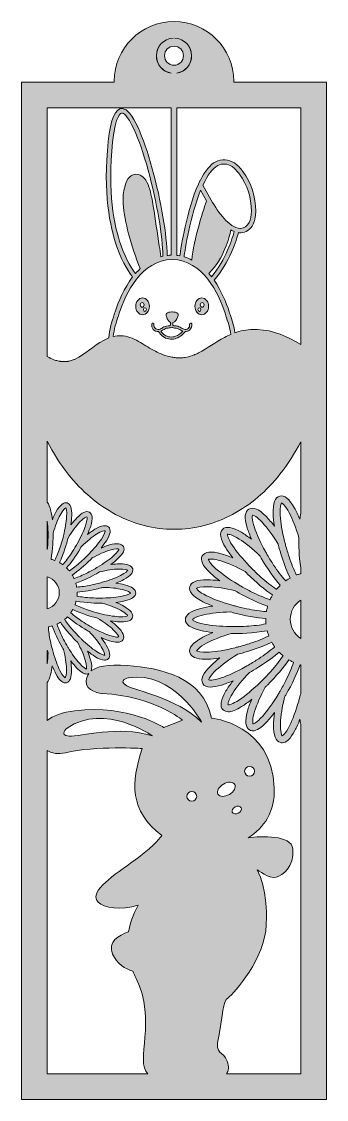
# Model space of a CAD drawing. Extents: x 1260 to 1740, y -1390 to 310.
import ezdxf

# ---------------------------------------------------------------- set-up
doc = ezdxf.new("R2010")
doc.units = 0
doc.header["$MEASUREMENT"] = 0
doc.layers.add('Layer 1', color=7, linetype='Continuous')

# ---------------------------------------------------------------- blocks, each defined once
blk = doc.blocks.new('block 2')
at = {"layer": 'Layer 1', "true_color": 0x231f20}
h = blk.add_hatch(color=250, dxfattribs=at)
h.dxf.hatch_style = 2
edge = h.paths.add_edge_path()
edge.add_spline(control_points=[(1594.1, 214.6), (1594.1, 215), (1594.1, 215.4), (1594.1, 215.8), (1594.1, 267.8), (1551.9, 310), (1499.9, 310), (1447.9, 310), (1405.7, 267.8), (1405.7, 215.8), (1405.7, 215.4), (1405.7, 215), (1405.7, 214.6), (1405.7, 214.6), (1259.7, 214.6), (1259.7, 214.6), (1259.7, 214.6), (1259.7, -1389.6), (1259.7, -1389.6), (1259.7, -1389.6), (1740.1, -1389.6), (1740.1, -1389.6), (1740.1, -1389.6), (1740.1, 214.6), (1740.1, 214.6), (1740.1, 214.6), (1594.1, 214.6), (1594.1, 214.6)], knot_values=[0, 0, 0, 0, 1, 1, 1, 2, 2, 2, 3, 3, 3, 4, 4, 4, 5, 5, 5, 6, 6, 6, 7, 7, 7, 8, 8, 8, 9, 9, 9, 9], degree=3, periodic=1)
edge = h.paths.add_edge_path()
edge.add_spline(control_points=[(1699.5, -551.5), (1699.5, -551.5), (1699.5, -560.6), (1699.5, -560.6), (1699.2, -560.7), (1698.9, -560.8), (1698.7, -560.8), (1696.9, -561.3), (1695.1, -561.9), (1693.4, -562.5), (1693.2, -562.6), (1693.1, -562.7), (1692.9, -562.7), (1692.8, -562.6), (1692.7, -562.4), (1692.6, -562.3), (1688.7, -554.3), (1684.7, -544.5), (1681.2, -533.8), (1679.2, -527.9), (1677.4, -521.8), (1675.7, -515.6), (1675.2, -513.6), (1674.7, -511.6), (1674.2, -509.6), (1670.3, -494), (1667.9, -479.9), (1667.2, -468.5), (1666.4, -454.4), (1668.6, -450), (1669.3, -449.1), (1670.8, -449.7), (1675.3, -453.2), (1681.4, -464.6), (1686.8, -474.7), (1692.1, -488.5), (1696.5, -503.6), (1696.5, -505.2), (1696.5, -506.8), (1696.5, -508.4), (1696.5, -512.5), (1696.7, -532.4), (1699.5, -551.5)], knot_values=[0, 0, 0, 0, 1, 1, 1, 2, 2, 2, 3, 3, 3, 4, 4, 4, 5, 5, 5, 6, 6, 6, 7, 7, 7, 8, 8, 8, 9, 9, 9, 10, 10, 10, 11, 11, 11, 12, 12, 12, 13, 13, 13, 14, 14, 14, 14], degree=3, periodic=1)
edge = h.paths.add_edge_path()
edge.add_spline(control_points=[(1682.9, -567.4), (1682.2, -567.8), (1681.5, -568.2), (1680.8, -568.6), (1679.2, -569.5), (1677.7, -570.5), (1676.2, -571.6), (1676, -571.7), (1675.9, -571.8), (1675.7, -571.9), (1675.6, -571.8), (1675.5, -571.6), (1675.4, -571.5), (1669.4, -564.8), (1663.1, -556.3), (1656.9, -546.9), (1653.5, -541.8), (1650.2, -536.4), (1646.9, -530.8), (1645.9, -529), (1644.9, -527.2), (1643.9, -525.4), (1636.1, -511.3), (1630.1, -498.3), (1626.6, -487.5), (1622.1, -474), (1623.1, -469.3), (1623.5, -468.2), (1625.1, -468.4), (1630.3, -470.6), (1639.2, -480), (1647.1, -488.5), (1655.8, -500.3), (1663.9, -513.9), (1664.3, -515.4), (1664.7, -516.9), (1665.1, -518.4), (1666.4, -523), (1673.2, -547.9), (1682.9, -567.4)], knot_values=[0, 0, 0, 0, 1, 1, 1, 2, 2, 2, 3, 3, 3, 4, 4, 4, 5, 5, 5, 6, 6, 6, 7, 7, 7, 8, 8, 8, 9, 9, 9, 10, 10, 10, 11, 11, 11, 12, 12, 12, 13, 13, 13, 13], degree=3, periodic=1)
edge = h.paths.add_edge_path()
edge.add_spline(control_points=[(1635.1, -532.2), (1635.9, -533.5), (1636.7, -534.9), (1637.4, -536.2), (1647.1, -553), (1657.6, -568), (1667.3, -578.9), (1666.7, -579.5), (1666.2, -580.1), (1665.6, -580.6), (1664.3, -582), (1663.1, -583.3), (1661.9, -584.7), (1661.8, -584.9), (1661.6, -585), (1661.5, -585.2), (1661.4, -585.1), (1661.2, -585), (1661.1, -584.9), (1653.6, -579.9), (1645.3, -573.4), (1636.9, -565.9), (1632.3, -561.8), (1627.7, -557.5), (1623.1, -552.9), (1621.6, -551.4), (1620.2, -549.9), (1618.7, -548.5), (1607.6, -536.9), (1598.4, -525.9), (1592.2, -516.4), (1584.4, -504.5), (1584.1, -499.7), (1584.2, -498.5), (1585.9, -498.3), (1591.5, -499.1), (1602.4, -505.9), (1612.3, -512), (1623.7, -521.2), (1635.1, -532.2)], knot_values=[0, 0, 0, 0, 1, 1, 1, 2, 2, 2, 3, 3, 3, 4, 4, 4, 5, 5, 5, 6, 6, 6, 7, 7, 7, 8, 8, 8, 9, 9, 9, 10, 10, 10, 11, 11, 11, 12, 12, 12, 13, 13, 13, 13], degree=3, periodic=1)
edge = h.paths.add_edge_path()
edge.add_spline(control_points=[(1615.3, -560.6), (1629, -574.3), (1643, -586.1), (1655.2, -594.1), (1654.8, -594.8), (1654.4, -595.5), (1654, -596.2), (1653.1, -597.8), (1652.2, -599.5), (1651.5, -601.2), (1651.4, -601.3), (1651.3, -601.5), (1651.2, -601.7), (1651.1, -601.6), (1650.9, -601.6), (1650.7, -601.5), (1642.2, -598.6), (1632.5, -594.5), (1622.5, -589.5), (1617, -586.7), (1611.4, -583.7), (1605.7, -580.4), (1603.9, -579.4), (1602.2, -578.3), (1600.4, -577.3), (1586.6, -569), (1575, -560.7), (1566.5, -553.2), (1555.8, -543.7), (1554.4, -539.1), (1554.2, -538), (1555.6, -537.3), (1561.3, -536.7), (1573.6, -540.4), (1584.7, -543.7), (1598.1, -549.7), (1612, -557.3), (1613.1, -558.4), (1614.2, -559.5), (1615.3, -560.6)], knot_values=[0, 0, 0, 0, 1, 1, 1, 2, 2, 2, 3, 3, 3, 4, 4, 4, 5, 5, 5, 6, 6, 6, 7, 7, 7, 8, 8, 8, 9, 9, 9, 10, 10, 10, 11, 11, 11, 12, 12, 12, 13, 13, 13, 13], degree=3, periodic=1)
edge = h.paths.add_edge_path()
edge.add_spline(control_points=[(1600.2, -589.9), (1604.4, -592.3), (1626.8, -605), (1647.4, -612), (1647.2, -612.8), (1647, -613.5), (1646.8, -614.3), (1646.3, -616.1), (1646, -617.9), (1645.6, -619.7), (1645.6, -619.9), (1645.6, -620.1), (1645.5, -620.3), (1645.4, -620.3), (1645.2, -620.2), (1645, -620.2), (1636.1, -619.7), (1625.7, -618.2), (1614.6, -615.9), (1608.6, -614.7), (1602.4, -613.2), (1596.1, -611.5), (1594.1, -611), (1592.1, -610.4), (1590.2, -609.9), (1574.7, -605.4), (1561.3, -600.5), (1551.1, -595.4), (1538.4, -589), (1535.8, -584.9), (1535.3, -583.9), (1536.6, -582.8), (1541.9, -580.7), (1554.8, -581.2), (1566.3, -581.5), (1580.8, -583.8), (1596.2, -587.5), (1597.5, -588.3), (1598.9, -589.1), (1600.2, -589.9)], knot_values=[0, 0, 0, 0, 1, 1, 1, 2, 2, 2, 3, 3, 3, 4, 4, 4, 5, 5, 5, 6, 6, 6, 7, 7, 7, 8, 8, 8, 9, 9, 9, 10, 10, 10, 11, 11, 11, 12, 12, 12, 13, 13, 13, 13], degree=3, periodic=1)
edge = h.paths.add_edge_path()
edge.add_spline(control_points=[(1593.3, -622.1), (1611.9, -627.1), (1630, -630.3), (1644.6, -631.2), (1644.5, -631.6), (1644.5, -632.1), (1644.5, -632.5), (1644.5, -632.9), (1644.5, -633.2), (1644.5, -633.6), (1644.6, -635.5), (1644.7, -637.3), (1644.8, -639.1), (1644.8, -639.3), (1644.9, -639.5), (1644.9, -639.7), (1644.7, -639.7), (1644.5, -639.8), (1644.4, -639.8), (1635.6, -641.6), (1625.1, -642.8), (1613.9, -643.5), (1607.7, -643.9), (1601.4, -644), (1594.9, -644), (1592.8, -644), (1590.7, -644), (1588.7, -644), (1572.6, -643.7), (1558.4, -642.4), (1547.2, -640.1), (1533.3, -637.2), (1529.7, -634), (1529, -633.1), (1529.9, -631.7), (1534.5, -628.4), (1547.1, -625.4), (1558.3, -622.8), (1572.9, -621.2), (1588.7, -620.9), (1590.2, -621.3), (1591.8, -621.7), (1593.3, -622.1)], knot_values=[0, 0, 0, 0, 1, 1, 1, 2, 2, 2, 3, 3, 3, 4, 4, 4, 5, 5, 5, 6, 6, 6, 7, 7, 7, 8, 8, 8, 9, 9, 9, 10, 10, 10, 11, 11, 11, 12, 12, 12, 13, 13, 13, 14, 14, 14, 14], degree=3, periodic=1)
edge = h.paths.add_edge_path()
edge.add_spline(control_points=[(1590.2, -655), (1591.7, -655), (1593.3, -655), (1594.9, -655), (1599.6, -655), (1625.4, -654.8), (1646.7, -650.6), (1646.9, -651.3), (1647.2, -652.1), (1647.4, -652.9), (1647.9, -654.6), (1648.4, -656.4), (1649.1, -658.1), (1649.1, -658.3), (1649.2, -658.5), (1649.3, -658.6), (1649.1, -658.7), (1649, -658.8), (1648.8, -658.9), (1640.8, -662.9), (1631, -666.8), (1620.3, -670.3), (1614.5, -672.3), (1608.4, -674.1), (1602.1, -675.8), (1601.7, -675.9), (1601.3, -676), (1600.9, -676.1), (1599.3, -676.5), (1597.7, -676.9), (1596.1, -677.3), (1580.5, -681.2), (1566.4, -683.6), (1555.1, -684.3), (1540.9, -685.1), (1536.6, -682.9), (1535.6, -682.2), (1536.2, -680.7), (1539.7, -676.3), (1551.1, -670.2), (1561.3, -664.7), (1575, -659.4), (1590.2, -655)], knot_values=[0, 0, 0, 0, 1, 1, 1, 2, 2, 2, 3, 3, 3, 4, 4, 4, 5, 5, 5, 6, 6, 6, 7, 7, 7, 8, 8, 8, 9, 9, 9, 10, 10, 10, 11, 11, 11, 12, 12, 12, 13, 13, 13, 14, 14, 14, 14], degree=3, periodic=1)
edge = h.paths.add_edge_path()
edge.add_spline(control_points=[(1600.4, -687.6), (1601.9, -687.2), (1603.4, -686.8), (1604.9, -686.4), (1609.5, -685.2), (1634.4, -678.3), (1653.9, -668.6), (1654.3, -669.3), (1654.7, -670), (1655.1, -670.7), (1656, -672.3), (1657.1, -673.8), (1658.1, -675.3), (1658.2, -675.5), (1658.3, -675.6), (1658.4, -675.8), (1658.3, -675.9), (1658.2, -676), (1658, -676.2), (1651.3, -682.1), (1642.9, -688.4), (1633.5, -694.6), (1628.3, -698), (1622.9, -701.3), (1617.3, -704.6), (1615.5, -705.6), (1613.7, -706.6), (1611.9, -707.6), (1597.9, -715.4), (1584.9, -721.4), (1574.1, -725), (1560.6, -729.4), (1555.8, -728.4), (1554.7, -728), (1554.9, -726.4), (1557.2, -721.2), (1566.6, -712.3), (1575, -704.4), (1586.8, -695.8), (1600.4, -687.6)], knot_values=[0, 0, 0, 0, 1, 1, 1, 2, 2, 2, 3, 3, 3, 4, 4, 4, 5, 5, 5, 6, 6, 6, 7, 7, 7, 8, 8, 8, 9, 9, 9, 10, 10, 10, 11, 11, 11, 12, 12, 12, 13, 13, 13, 13], degree=3, periodic=1)
edge = h.paths.add_edge_path()
edge.add_spline(control_points=[(1618.7, -716.4), (1620, -715.6), (1621.4, -714.9), (1622.8, -714.1), (1626.9, -711.7), (1649.2, -698.6), (1665.5, -684.2), (1666.1, -684.8), (1666.6, -685.4), (1667.2, -686), (1668.5, -687.2), (1669.9, -688.5), (1671.3, -689.6), (1671.4, -689.8), (1671.6, -689.9), (1671.7, -690), (1671.6, -690.2), (1671.5, -690.3), (1671.4, -690.5), (1666.4, -697.9), (1659.9, -706.2), (1652.5, -714.6), (1648.4, -719.2), (1644, -723.9), (1639.4, -728.4), (1637.9, -729.9), (1636.5, -731.4), (1635, -732.8), (1623.4, -744), (1612.4, -753.1), (1602.9, -759.3), (1591.1, -767.1), (1586.2, -767.4), (1585, -767.3), (1584.8, -765.7), (1585.6, -760.1), (1592.4, -749.1), (1598.5, -739.3), (1607.7, -727.8), (1618.7, -716.4)], knot_values=[0, 0, 0, 0, 1, 1, 1, 2, 2, 2, 3, 3, 3, 4, 4, 4, 5, 5, 5, 6, 6, 6, 7, 7, 7, 8, 8, 8, 9, 9, 9, 10, 10, 10, 11, 11, 11, 12, 12, 12, 13, 13, 13, 13], degree=3, periodic=1)
edge = h.paths.add_edge_path()
edge.add_spline(control_points=[(1626.9, -777.9), (1630.3, -766.8), (1636.2, -753.4), (1643.8, -739.5), (1644.9, -738.4), (1646, -737.3), (1647.2, -736.2), (1660.8, -722.6), (1672.6, -708.5), (1680.7, -696.3), (1681.4, -696.8), (1682.1, -697.2), (1682.8, -697.5), (1684.4, -698.4), (1686, -699.3), (1687.7, -700.1), (1687.9, -700.1), (1688, -700.2), (1688.2, -700.3), (1688.1, -700.5), (1688.1, -700.6), (1688, -700.8), (1685.2, -709.3), (1681, -719), (1676, -729), (1673.2, -734.5), (1670.2, -740.2), (1667, -745.8), (1665.9, -747.6), (1664.9, -749.4), (1663.8, -751.1), (1655.5, -764.9), (1647.3, -776.6), (1639.7, -785.1), (1630.3, -795.7), (1625.7, -797.2), (1624.5, -797.4), (1623.8, -795.9), (1623.2, -790.2), (1626.9, -777.9)], knot_values=[0, 0, 0, 0, 1, 1, 1, 2, 2, 2, 3, 3, 3, 4, 4, 4, 5, 5, 5, 6, 6, 6, 7, 7, 7, 8, 8, 8, 9, 9, 9, 10, 10, 10, 11, 11, 11, 12, 12, 12, 13, 13, 13, 13], degree=3, periodic=1)
edge = h.paths.add_edge_path()
edge.add_spline(control_points=[(1667.7, -796.8), (1668, -785.2), (1670.3, -770.7), (1674.1, -755.3), (1674.9, -754), (1675.7, -752.6), (1676.5, -751.3), (1686.1, -734.6), (1693.9, -718), (1698.5, -704.1), (1698.8, -704.2), (1699.1, -704.3), (1699.5, -704.4), (1699.5, -704.4), (1699.5, -749.9), (1699.5, -749.9), (1699, -751.7), (1698.5, -753.6), (1698, -755.4), (1697.5, -757.4), (1697, -759.4), (1696.4, -761.4), (1692, -776.8), (1687, -790.2), (1681.9, -800.4), (1675.5, -813.1), (1671.5, -815.7), (1670.4, -816.2), (1669.4, -814.9), (1667.3, -809.7), (1667.7, -796.8)], knot_values=[0, 0, 0, 0, 1, 1, 1, 2, 2, 2, 3, 3, 3, 4, 4, 4, 5, 5, 5, 6, 6, 6, 7, 7, 7, 8, 8, 8, 9, 9, 9, 10, 10, 10, 10], degree=3, periodic=1)
edge = h.paths.add_edge_path()
edge.add_spline(control_points=[(1683.1, -632.5), (1683.1, -619.9), (1689.6, -608.8), (1699.5, -602.4), (1699.5, -602.4), (1699.5, -662.6), (1699.5, -662.6), (1689.6, -656.2), (1683.1, -645.1), (1683.1, -632.5)], knot_values=[0, 0, 0, 0, 1, 1, 1, 2, 2, 2, 3, 3, 3, 3], degree=3, periodic=1)
edge = h.paths.add_edge_path()
edge.add_spline(control_points=[(1584.4, 174), (1584.4, 174), (1699.5, 174), (1699.5, 174), (1699.5, 174), (1699.5, -199), (1699.5, -199), (1678.6, -186.4), (1656.3, -176.7), (1631.4, -175.5), (1621.6, -175), (1611.7, -176), (1602.3, -178.6), (1600.1, -179.2), (1598, -179.9), (1595.9, -180.7), (1594.4, -170.4), (1591, -160), (1588.2, -151.8), (1587.8, -150.4), (1587.3, -149), (1586.9, -147.7), (1582.2, -133.3), (1574.6, -114.6), (1563, -98), (1587.6, -69.9), (1598.7, -33.3), (1601.5, -22.8), (1602.7, -22.9), (1603.9, -23), (1605.1, -22.9), (1613.2, -22.8), (1620.4, -17.9), (1624.5, -9.7), (1628.2, -2.5), (1628.7, 5.6), (1628.7, 11.1), (1628.9, 33.4), (1621.7, 55.5), (1608.5, 73.5), (1604, 79.6), (1599.7, 83.9), (1595.1, 87), (1585.8, 93.2), (1575, 93.9), (1565.6, 89), (1557, 84.4), (1548.9, 74.5), (1541.4, 59.7), (1541.4, 59.7), (1541.3, 59.8), (1541.3, 59.8), (1541.3, 59.8), (1538.5, 53.7), (1538.5, 53.7), (1538.5, 53.7), (1538.5, 53.6), (1538.4, 53.6), (1520, 13), (1510.8, -46.8), (1509, -59.5), (1507.5, -59.2), (1505.9, -58.9), (1504.4, -58.7), (1504.4, -58.7), (1504.4, 174), (1504.4, 174), (1504.4, 174), (1584.4, 174), (1584.4, 174)], knot_values=[0, 0, 0, 0, 1, 1, 1, 2, 2, 2, 3, 3, 3, 4, 4, 4, 5, 5, 5, 6, 6, 6, 7, 7, 7, 8, 8, 8, 9, 9, 9, 10, 10, 10, 11, 11, 11, 12, 12, 12, 13, 13, 13, 14, 14, 14, 15, 15, 15, 16, 16, 16, 17, 17, 17, 18, 18, 18, 19, 19, 19, 20, 20, 20, 21, 21, 21, 22, 22, 22, 23, 23, 23, 23], degree=3, periodic=1)
edge = h.paths.add_edge_path()
edge.add_spline(control_points=[(1419.8, 23.4), (1420.5, 7.4), (1424.3, -8.4), (1428.4, -24.5), (1433.4, -43.8), (1439.6, -62.3), (1446.7, -79.5), (1444.1, -82), (1441.6, -84.6), (1439.2, -87.3), (1434.8, -81.7), (1424.9, -67.2), (1416.2, -42.2), (1405.5, -11.7), (1394.7, 41.3), (1403.2, 120.1), (1407.9, 164.2), (1416.3, 165.9), (1417.9, 165.8), (1419.7, 165.7), (1426.3, 163.5), (1437, 139.9), (1444.3, 124.1), (1451.9, 101.9), (1459, 75.9), (1473.1, 24.7), (1482.3, -29.5), (1482.2, -60), (1481.2, -60.3), (1480.2, -60.5), (1479.3, -60.8), (1478.4, -55.1), (1477.6, -49.4), (1476.7, -43.8), (1473.6, -23.2), (1470.4, -1.9), (1467.2, 19), (1465.7, 28.6), (1463.8, 38.9), (1460.4, 49.3), (1456.8, 60.4), (1451.3, 66.8), (1443.8, 68.7), (1428.6, 72.6), (1423.7, 54.7), (1422.2, 48.8), (1420.1, 41.4), (1419.4, 33.1), (1419.8, 23.4)], knot_values=[0, 0, 0, 0, 1, 1, 1, 2, 2, 2, 3, 3, 3, 4, 4, 4, 5, 5, 5, 6, 6, 6, 7, 7, 7, 8, 8, 8, 9, 9, 9, 10, 10, 10, 11, 11, 11, 12, 12, 12, 13, 13, 13, 14, 14, 14, 15, 15, 15, 16, 16, 16, 16], degree=3, periodic=1)
edge = h.paths.add_edge_path()
edge.add_spline(control_points=[(1497, -65.1), (1545.9, -66.4), (1570.2, -118.8), (1580.4, -149.9), (1580.8, -151.2), (1581.2, -152.5), (1581.7, -153.9), (1584.5, -162.4), (1588.1, -173.2), (1589.3, -183.3), (1585.9, -184.8), (1582.7, -186.4), (1579.6, -188.1), (1565.5, -195.7), (1552.7, -205.4), (1538.3, -212.5), (1536.7, -213.4), (1535, -214.1), (1533.3, -214.9), (1533.2, -214.9), (1533.1, -214.9), (1533.1, -215), (1533, -215), (1533, -215), (1533, -215), (1533, -215), (1532.9, -215), (1532.9, -215), (1532.9, -215), (1532.9, -215), (1532.9, -215), (1532.9, -215.1), (1532.8, -215.1), (1532.8, -215.1), (1532.4, -215.2), (1532.1, -215.4), (1531.8, -215.5), (1530.7, -215.9), (1529.6, -216.3), (1528.5, -216.7), (1524.8, -218), (1521, -219), (1517.1, -219.7), (1516.7, -219.7), (1516.3, -219.8), (1515.9, -219.8), (1515.9, -219.8), (1515.9, -219.8), (1515.9, -219.8), (1515.9, -219.9), (1515.8, -219.9), (1515.8, -219.9), (1515.8, -219.9), (1515.8, -219.9), (1515.8, -219.9), (1515.7, -219.9), (1515.6, -219.9), (1515.6, -219.9), (1514.4, -220), (1513.3, -220.1), (1512.2, -220.2), (1509.9, -220.3), (1507.6, -220.3), (1505.2, -220.2), (1504.1, -220.1), (1503, -220), (1501.9, -219.9), (1501.4, -219.9), (1500.8, -219.8), (1500.3, -219.8), (1500.3, -219.8), (1500.3, -219.7), (1500.2, -219.7), (1500.2, -219.7), (1500.2, -219.7), (1500.2, -219.7), (1500.1, -219.7), (1500, -219.7), (1499.8, -219.7), (1497.5, -219.3), (1495.2, -218.8), (1492.9, -218.3), (1483.6, -216), (1475.8, -212.6), (1467.4, -208.1), (1459.4, -203.9), (1451.9, -198.7), (1443.9, -194.3), (1435.3, -189.4), (1426.1, -185.7), (1416.1, -185.5), (1412.1, -185.4), (1408.2, -185.9), (1404.3, -186.8), (1405, -175.7), (1409.1, -163.3), (1412.2, -153.9), (1412.7, -152.5), (1413.1, -151.2), (1413.5, -149.9), (1423.7, -118.8), (1448, -66.4), (1497, -65.1)], knot_values=[0, 0, 0, 0, 1, 1, 1, 2, 2, 2, 3, 3, 3, 4, 4, 4, 5, 5, 5, 6, 6, 6, 7, 7, 7, 8, 8, 8, 9, 9, 9, 10, 10, 10, 11, 11, 11, 12, 12, 12, 13, 13, 13, 14, 14, 14, 15, 15, 15, 16, 16, 16, 17, 17, 17, 18, 18, 18, 19, 19, 19, 20, 20, 20, 21, 21, 21, 22, 22, 22, 23, 23, 23, 24, 24, 24, 25, 25, 25, 26, 26, 26, 27, 27, 27, 28, 28, 28, 29, 29, 29, 30, 30, 30, 31, 31, 31, 32, 32, 32, 33, 33, 33, 34, 34, 34, 34], degree=3, periodic=1)
edge = h.paths.add_edge_path()
edge.add_spline(control_points=[(1499.9, 241.2), (1491.6, 241.2), (1484.9, 247.9), (1484.9, 256.2), (1484.9, 264.5), (1491.6, 271.2), (1499.9, 271.2), (1508.2, 271.2), (1514.9, 264.5), (1514.9, 256.2), (1514.9, 247.9), (1508.2, 241.2), (1499.9, 241.2)], knot_values=[0, 0, 0, 0, 1, 1, 1, 2, 2, 2, 3, 3, 3, 4, 4, 4, 4], degree=3, periodic=1)
edge = h.paths.add_edge_path()
edge.add_spline(control_points=[(1579, -0.6), (1571.2, 8), (1564.8, 18.1), (1558.4, 28.5), (1558.4, 28.5), (1545.4, 52.3), (1545.4, 52.3), (1552.9, 68.3), (1560.8, 78.5), (1568.9, 82.9), (1576.1, 86.7), (1584, 86.1), (1591.3, 81.3), (1595.2, 78.7), (1599, 74.9), (1603, 69.4), (1615.3, 52.6), (1622, 31.9), (1621.8, 11.2), (1621.8, 3.5), (1620.7, -2.1), (1618.4, -6.6), (1615.4, -12.5), (1610.5, -16), (1605, -16.1), (1605, -16.1), (1604.7, -16.1), (1604.7, -16.1), (1594.7, -16.1), (1586.4, -8.6), (1579, -0.6)], knot_values=[0, 0, 0, 0, 1, 1, 1, 2, 2, 2, 3, 3, 3, 4, 4, 4, 5, 5, 5, 6, 6, 6, 7, 7, 7, 8, 8, 8, 9, 9, 9, 10, 10, 10, 10], degree=3, periodic=1)
edge = h.paths.add_edge_path()
edge.add_spline(control_points=[(1594.8, -21.1), (1592.1, -31.2), (1581.4, -65.9), (1558.9, -92.4), (1557.6, -90.7), (1556.2, -89), (1554.8, -87.4), (1578.6, -63), (1587.1, -30.7), (1589.5, -18.6), (1591.2, -19.6), (1593, -20.4), (1594.8, -21.1)], knot_values=[0, 0, 0, 0, 1, 1, 1, 2, 2, 2, 3, 3, 3, 4, 4, 4, 4], degree=3, periodic=1)
edge = h.paths.add_edge_path()
edge.add_spline(control_points=[(1551.1, 27.4), (1548.6, 19.9), (1529.9, -35.6), (1528.1, -66), (1524.2, -64), (1520.1, -62.3), (1515.7, -61.1), (1517.2, -51), (1525.6, 4.5), (1541.9, 44.3), (1541.9, 44.3), (1551.1, 27.4), (1551.1, 27.4)], knot_values=[0, 0, 0, 0, 1, 1, 1, 2, 2, 2, 3, 3, 3, 4, 4, 4, 4], degree=3, periodic=1)
edge = h.paths.add_edge_path()
edge.add_spline(control_points=[(1527.7, 256.1), (1527.7, 242.3), (1517.6, 230.8), (1504.4, 228.6), (1504.4, 228.6), (1504.4, 228.8), (1504.4, 228.8), (1517.6, 231), (1527.6, 242.4), (1527.6, 256.2), (1527.6, 271), (1516, 283.1), (1501.3, 283.9), (1516, 283.1), (1527.7, 271), (1527.7, 256.1)], knot_values=[0, 0, 0, 0, 1, 1, 1, 2, 2, 2, 3, 3, 3, 4, 4, 4, 5, 5, 5, 5], degree=3, periodic=1)
edge = h.paths.add_edge_path()
edge.add_spline(control_points=[(1500.1, 283.9), (1500, 283.9), (1500, 283.9), (1499.9, 283.9), (1499.9, 283.9), (1499.9, 283.9), (1499.9, 283.9), (1500, 283.9), (1500, 283.9), (1500.1, 283.9)], knot_values=[0, 0, 0, 0, 1, 1, 1, 2, 2, 2, 3, 3, 3, 3], degree=3, periodic=1)
edge = h.paths.add_edge_path()
edge.add_spline(control_points=[(1498.5, 283.9), (1483.8, 283.1), (1472.2, 271), (1472.2, 256.2), (1472.2, 242.4), (1482.2, 231), (1495.4, 228.8), (1495.4, 228.8), (1495.4, 228.6), (1495.4, 228.6), (1482.2, 230.8), (1472.1, 242.3), (1472.1, 256.1), (1472.1, 271), (1483.8, 283.1), (1498.5, 283.9)], knot_values=[0, 0, 0, 0, 1, 1, 1, 2, 2, 2, 3, 3, 3, 4, 4, 4, 5, 5, 5, 5], degree=3, periodic=1)
edge = h.paths.add_edge_path()
edge.add_spline(control_points=[(1415.4, 174), (1415.4, 174), (1495.4, 174), (1495.4, 174), (1495.4, 174), (1495.4, -58.3), (1495.4, -58.3), (1493.3, -58.4), (1491.1, -58.5), (1489, -58.8), (1488.9, -27.4), (1479.7, 26.7), (1465.7, 77.8), (1458.4, 104.1), (1450.7, 126.6), (1443.3, 142.8), (1434.3, 162.4), (1426.2, 172.2), (1418.4, 172.7), (1407.2, 173.4), (1400.2, 156.9), (1396.3, 120.9), (1387.6, 40.4), (1398.9, -13.8), (1409.9, -45), (1419.5, -72.6), (1430.5, -87.6), (1434.7, -92.7), (1421, -110.5), (1412.2, -131.8), (1407, -147.7), (1406.6, -149), (1406.1, -150.4), (1405.7, -151.8), (1402.2, -162.3), (1397.6, -176.1), (1397.4, -188.9), (1394.4, -190), (1391.4, -191.4), (1388.6, -192.8), (1372.8, -201.1), (1360.4, -214.6), (1344.2, -222.2), (1342.9, -222.8), (1343.6, -222.5), (1342.3, -223), (1341.4, -223.4), (1340.4, -223.7), (1339.4, -224), (1337.3, -224.7), (1335.2, -225.3), (1333.1, -225.7), (1332.7, -225.7), (1332.3, -225.8), (1331.9, -225.8), (1331.9, -225.8), (1331.9, -225.8), (1331.9, -225.8), (1331.7, -225.9), (1331.4, -225.9), (1331.3, -225.9), (1330.3, -226), (1329.3, -226.1), (1328.3, -226.1), (1326.1, -226.2), (1323.9, -226), (1321.6, -225.9), (1321.5, -225.9), (1321, -225.8), (1320.9, -225.8), (1320.9, -225.8), (1320.9, -225.8), (1320.9, -225.8), (1320.5, -225.7), (1320.2, -225.7), (1319.9, -225.6), (1318.9, -225.4), (1317.9, -225.2), (1316.9, -225), (1314.9, -224.5), (1312.8, -223.9), (1310.8, -223.2), (1307.6, -222.1), (1304, -220.3), (1300.3, -218.1), (1300.3, -218.1), (1300.3, 174), (1300.3, 174), (1300.3, 174), (1415.4, 174), (1415.4, 174)], knot_values=[0, 0, 0, 0, 1, 1, 1, 2, 2, 2, 3, 3, 3, 4, 4, 4, 5, 5, 5, 6, 6, 6, 7, 7, 7, 8, 8, 8, 9, 9, 9, 10, 10, 10, 11, 11, 11, 12, 12, 12, 13, 13, 13, 14, 14, 14, 15, 15, 15, 16, 16, 16, 17, 17, 17, 18, 18, 18, 19, 19, 19, 20, 20, 20, 21, 21, 21, 22, 22, 22, 23, 23, 23, 24, 24, 24, 25, 25, 25, 26, 26, 26, 27, 27, 27, 28, 28, 28, 29, 29, 29, 30, 30, 30, 30], degree=3, periodic=1)
edge = h.paths.add_edge_path()
edge.add_spline(control_points=[(1309.4, -496.7), (1312.6, -485.6), (1316.5, -475.6), (1320.4, -468.2), (1324.9, -459.9), (1328.1, -457.3), (1329.2, -456.9), (1329.7, -457.6), (1331.3, -460.7), (1330.7, -471.1), (1330.3, -479.3), (1328.5, -489.6), (1325.7, -501), (1325.3, -502.4), (1324.9, -503.9), (1324.5, -505.4), (1323.3, -509.9), (1322, -514.4), (1320.6, -518.7), (1318, -526.4), (1315.1, -533.6), (1312.2, -539.4), (1312.2, -539.5), (1312.1, -539.7), (1312, -539.8), (1311.9, -539.7), (1311.8, -539.7), (1311.7, -539.6), (1310.4, -539.2), (1309.1, -538.8), (1307.8, -538.4), (1307.3, -538.2), (1306.7, -538.1), (1306.1, -537.9), (1309.2, -522.4), (1309.4, -503.6), (1309.4, -500.1), (1309.4, -498.9), (1309.4, -497.8), (1309.4, -496.7)], knot_values=[0, 0, 0, 0, 1, 1, 1, 2, 2, 2, 3, 3, 3, 4, 4, 4, 5, 5, 5, 6, 6, 6, 7, 7, 7, 8, 8, 8, 9, 9, 9, 10, 10, 10, 11, 11, 11, 12, 12, 12, 13, 13, 13, 13], degree=3, periodic=1)
edge = h.paths.add_edge_path()
edge.add_spline(control_points=[(1324.4, -661.1), (1320.7, -653.7), (1317.7, -646.7), (1315.6, -640.5), (1315.5, -640.3), (1315.5, -640.2), (1315.5, -640.1), (1315.6, -640), (1315.7, -640), (1315.8, -639.9), (1317, -639.4), (1318.2, -638.7), (1319.4, -638.1), (1319.9, -637.8), (1320.4, -637.5), (1320.9, -637.2), (1326.8, -646.1), (1335.4, -656.3), (1345.4, -666.3), (1346.2, -667.1), (1347, -667.9), (1347.8, -668.7), (1353.4, -678.8), (1357.7, -688.6), (1360.1, -696.7), (1362.9, -705.7), (1362.4, -709.8), (1361.9, -710.9), (1361.1, -710.7), (1357.7, -709.7), (1350.8, -701.9), (1345.3, -695.7), (1339.3, -687.2), (1333.2, -677.2), (1332.5, -675.9), (1331.7, -674.6), (1330.9, -673.3), (1328.6, -669.2), (1326.4, -665.1), (1324.4, -661.1)], knot_values=[0, 0, 0, 0, 1, 1, 1, 2, 2, 2, 3, 3, 3, 4, 4, 4, 5, 5, 5, 6, 6, 6, 7, 7, 7, 8, 8, 8, 9, 9, 9, 10, 10, 10, 11, 11, 11, 12, 12, 12, 13, 13, 13, 13], degree=3, periodic=1)
edge = h.paths.add_edge_path()
edge.add_spline(control_points=[(1328.4, -724.6), (1327.7, -724.3), (1324.7, -722.4), (1320, -713.1), (1316.3, -705.7), (1312.7, -695.9), (1309.5, -684.6), (1309.1, -683.2), (1308.7, -681.8), (1308.3, -680.3), (1307, -675.7), (1306, -671.2), (1305.1, -666.8), (1303.4, -658.7), (1302.3, -651.1), (1301.9, -644.6), (1301.9, -644.5), (1301.9, -644.4), (1301.9, -644.2), (1302, -644.2), (1302.2, -644.2), (1302.3, -644.2), (1303.6, -643.9), (1304.9, -643.7), (1306.2, -643.3), (1306.8, -643.2), (1307.4, -643), (1307.9, -642.9), (1311.3, -653), (1317, -665.1), (1324, -677.3), (1324.6, -678.3), (1325.2, -679.3), (1325.8, -680.2), (1328.5, -691.4), (1330.2, -702), (1330.4, -710.4), (1330.7, -719.9), (1329.2, -723.7), (1328.4, -724.6)], knot_values=[0, 0, 0, 0, 1, 1, 1, 2, 2, 2, 3, 3, 3, 4, 4, 4, 5, 5, 5, 6, 6, 6, 7, 7, 7, 8, 8, 8, 9, 9, 9, 10, 10, 10, 11, 11, 11, 12, 12, 12, 13, 13, 13, 13], degree=3, periodic=1)
edge = h.paths.add_edge_path()
edge.add_spline(control_points=[(1354.2, -663.8), (1353.2, -662.8), (1352.1, -661.7), (1351, -660.6), (1347.7, -657.3), (1344.5, -653.9), (1341.5, -650.5), (1336.1, -644.4), (1331.3, -638.4), (1327.7, -632.9), (1327.6, -632.8), (1327.6, -632.7), (1327.5, -632.6), (1327.6, -632.5), (1327.7, -632.4), (1327.8, -632.3), (1328.8, -631.5), (1329.8, -630.6), (1330.8, -629.6), (1331.2, -629.2), (1331.6, -628.8), (1332, -628.4), (1343.9, -638.9), (1360.2, -648.4), (1363.2, -650.1), (1364.2, -650.7), (1365.2, -651.3), (1366.2, -651.8), (1374.1, -660.2), (1380.9, -668.5), (1385.3, -675.7), (1390.3, -683.7), (1390.9, -687.8), (1390.7, -688.9), (1389.8, -689), (1386.3, -688.8), (1377.6, -683.2), (1370.7, -678.6), (1362.7, -671.9), (1354.2, -663.8)], knot_values=[0, 0, 0, 0, 1, 1, 1, 2, 2, 2, 3, 3, 3, 4, 4, 4, 5, 5, 5, 6, 6, 6, 7, 7, 7, 8, 8, 8, 9, 9, 9, 10, 10, 10, 11, 11, 11, 12, 12, 12, 13, 13, 13, 13], degree=3, periodic=1)
edge = h.paths.add_edge_path()
edge.add_spline(control_points=[(1367.2, -643.2), (1363.1, -640.8), (1359.1, -638.4), (1355.4, -635.9), (1348.5, -631.4), (1342.4, -626.8), (1337.5, -622.5), (1337.4, -622.4), (1337.3, -622.3), (1337.2, -622.2), (1337.2, -622.1), (1337.3, -622), (1337.4, -621.9), (1338.2, -620.8), (1338.9, -619.7), (1339.6, -618.5), (1339.9, -618), (1340.2, -617.5), (1340.5, -617), (1354.7, -624), (1372.8, -629.1), (1376.2, -629.9), (1377.3, -630.2), (1378.4, -630.5), (1379.5, -630.8), (1389.4, -636.8), (1398, -643.1), (1404.2, -648.9), (1411, -655.3), (1412.7, -659.1), (1412.8, -660.3), (1412, -660.6), (1408.5, -661.3), (1398.7, -658.1), (1390.8, -655.5), (1381.3, -651.1), (1371.1, -645.4), (1369.8, -644.7), (1368.5, -644), (1367.2, -643.2)], knot_values=[0, 0, 0, 0, 1, 1, 1, 2, 2, 2, 3, 3, 3, 4, 4, 4, 5, 5, 5, 6, 6, 6, 7, 7, 7, 8, 8, 8, 9, 9, 9, 10, 10, 10, 11, 11, 11, 12, 12, 12, 13, 13, 13, 13], degree=3, periodic=1)
edge = h.paths.add_edge_path()
edge.add_spline(control_points=[(1379.2, -622.5), (1378.9, -622.4), (1378.5, -622.3), (1378.2, -622.2), (1373.7, -621), (1369.2, -619.7), (1365, -618.2), (1357.2, -615.6), (1350, -612.8), (1344.2, -609.9), (1344.1, -609.8), (1344, -609.8), (1343.8, -609.7), (1343.9, -609.6), (1344, -609.5), (1344, -609.3), (1344.5, -608.1), (1344.9, -606.8), (1345.2, -605.5), (1345.4, -604.9), (1345.5, -604.4), (1345.7, -603.8), (1361.2, -606.9), (1380, -607.1), (1383.5, -607.1), (1384.7, -607.1), (1385.8, -607.1), (1386.9, -607), (1398, -610.3), (1408, -614.1), (1415.4, -618.1), (1423.7, -622.6), (1426.3, -625.8), (1426.7, -626.9), (1426, -627.4), (1422.9, -629), (1412.6, -628.4), (1404.3, -627.9), (1394, -626.2), (1382.6, -623.3), (1381.5, -623.1), (1380.3, -622.8), (1379.2, -622.5)], knot_values=[0, 0, 0, 0, 1, 1, 1, 2, 2, 2, 3, 3, 3, 4, 4, 4, 5, 5, 5, 6, 6, 6, 7, 7, 7, 8, 8, 8, 9, 9, 9, 10, 10, 10, 11, 11, 11, 12, 12, 12, 13, 13, 13, 14, 14, 14, 14], degree=3, periodic=1)
edge = h.paths.add_edge_path()
edge.add_spline(control_points=[(1383.5, -599.1), (1378.8, -599.1), (1374.1, -598.9), (1369.6, -598.7), (1361.4, -598.2), (1353.8, -597.3), (1347.4, -596), (1347.3, -596), (1347.2, -595.9), (1347, -595.9), (1347.1, -595.8), (1347.1, -595.6), (1347.1, -595.5), (1347.2, -594.2), (1347.3, -592.8), (1347.3, -591.5), (1347.3, -591.2), (1347.3, -590.9), (1347.3, -590.6), (1347.3, -590.3), (1347.3, -590), (1347.3, -589.7), (1357.9, -589), (1371.1, -586.7), (1384.7, -583.1), (1385.8, -582.8), (1386.9, -582.5), (1388, -582.2), (1399.5, -582.4), (1410.2, -583.6), (1418.4, -585.5), (1427.5, -587.6), (1430.9, -590.1), (1431.6, -591.1), (1431, -591.7), (1428.4, -594.1), (1418.3, -596.2), (1410.1, -597.9), (1399.7, -598.8), (1388, -599), (1386.5, -599.1), (1385, -599.1), (1383.5, -599.1)], knot_values=[0, 0, 0, 0, 1, 1, 1, 2, 2, 2, 3, 3, 3, 4, 4, 4, 5, 5, 5, 6, 6, 6, 7, 7, 7, 8, 8, 8, 9, 9, 9, 10, 10, 10, 11, 11, 11, 12, 12, 12, 13, 13, 13, 14, 14, 14, 14], degree=3, periodic=1)
edge = h.paths.add_edge_path()
edge.add_spline(control_points=[(1386.9, -574.1), (1385.5, -574.6), (1384.1, -575), (1382.6, -575.3), (1378, -576.6), (1373.5, -577.6), (1369.1, -578.5), (1361.1, -580.2), (1353.5, -581.3), (1346.9, -581.7), (1346.8, -581.7), (1346.7, -581.7), (1346.6, -581.7), (1346.5, -581.6), (1346.5, -581.5), (1346.5, -581.3), (1346.3, -580), (1346, -578.7), (1345.7, -577.4), (1345.5, -576.8), (1345.4, -576.3), (1345.2, -575.7), (1360.2, -570.6), (1376.6, -561.3), (1379.6, -559.6), (1380.6, -559), (1381.6, -558.4), (1382.6, -557.9), (1393.8, -555.1), (1404.4, -553.5), (1412.8, -553.2), (1422.2, -552.9), (1426, -554.4), (1427, -555.2), (1426.6, -556), (1424.7, -558.9), (1415.4, -563.6), (1408, -567.3), (1398.2, -570.9), (1386.9, -574.1)], knot_values=[0, 0, 0, 0, 1, 1, 1, 2, 2, 2, 3, 3, 3, 4, 4, 4, 5, 5, 5, 6, 6, 6, 7, 7, 7, 8, 8, 8, 9, 9, 9, 10, 10, 10, 11, 11, 11, 12, 12, 12, 13, 13, 13, 13], degree=3, periodic=1)
edge = h.paths.add_edge_path()
edge.add_spline(control_points=[(1379.5, -550.4), (1378.2, -551.1), (1376.9, -551.9), (1375.6, -552.7), (1371.5, -555), (1367.4, -557.2), (1363.4, -559.3), (1356, -562.9), (1349, -566), (1342.8, -568), (1342.7, -568.1), (1342.5, -568.1), (1342.4, -568.2), (1342.4, -568), (1342.3, -567.9), (1342.2, -567.8), (1341.7, -566.6), (1341.1, -565.4), (1340.4, -564.2), (1340.1, -563.7), (1339.8, -563.2), (1339.5, -562.7), (1348.4, -556.8), (1358.7, -548.2), (1368.6, -538.2), (1369.4, -537.4), (1370.2, -536.6), (1371, -535.8), (1381.1, -530.2), (1390.9, -525.9), (1399, -523.5), (1408, -520.7), (1412.1, -521.2), (1413.2, -521.7), (1413.1, -522.5), (1412, -525.9), (1404.2, -532.8), (1398, -538.3), (1389.5, -544.3), (1379.5, -550.4)], knot_values=[0, 0, 0, 0, 1, 1, 1, 2, 2, 2, 3, 3, 3, 4, 4, 4, 5, 5, 5, 6, 6, 6, 7, 7, 7, 8, 8, 8, 9, 9, 9, 10, 10, 10, 11, 11, 11, 12, 12, 12, 13, 13, 13, 13], degree=3, periodic=1)
edge = h.paths.add_edge_path()
edge.add_spline(control_points=[(1366.1, -529.4), (1365.1, -530.4), (1364, -531.5), (1362.9, -532.6), (1359.6, -535.9), (1356.2, -539.1), (1352.9, -542.1), (1346.7, -547.6), (1340.7, -552.3), (1335.2, -555.9), (1335.1, -556), (1335, -556.1), (1334.9, -556.1), (1334.8, -556), (1334.7, -555.9), (1334.6, -555.8), (1333.8, -554.8), (1332.9, -553.8), (1331.9, -552.8), (1331.5, -552.4), (1331.1, -552), (1330.7, -551.6), (1337.8, -543.6), (1345.4, -532.6), (1352.5, -520.4), (1353, -519.4), (1353.6, -518.5), (1354.2, -517.5), (1362.5, -509.5), (1370.8, -502.7), (1378, -498.3), (1386, -493.4), (1390.1, -492.7), (1391.3, -492.9), (1391.3, -493.8), (1391.2, -497.3), (1385.5, -506), (1380.9, -512.9), (1374.3, -520.9), (1366.1, -529.4)], knot_values=[0, 0, 0, 0, 1, 1, 1, 2, 2, 2, 3, 3, 3, 4, 4, 4, 5, 5, 5, 6, 6, 6, 7, 7, 7, 8, 8, 8, 9, 9, 9, 10, 10, 10, 11, 11, 11, 12, 12, 12, 13, 13, 13, 13], degree=3, periodic=1)
edge = h.paths.add_edge_path()
edge.add_spline(control_points=[(1360.4, -484.9), (1357.8, -492.8), (1353.4, -502.3), (1347.8, -512.5), (1347, -513.8), (1346.3, -515.1), (1345.5, -516.4), (1343.2, -520.5), (1340.7, -524.5), (1338.3, -528.2), (1333.7, -535.1), (1329.1, -541.3), (1324.8, -546.2), (1324.7, -546.3), (1324.6, -546.4), (1324.5, -546.5), (1324.4, -546.4), (1324.3, -546.3), (1324.2, -546.2), (1323.1, -545.5), (1322, -544.7), (1320.9, -544), (1320.4, -543.7), (1319.8, -543.4), (1319.3, -543.2), (1326.4, -528.9), (1331.4, -510.8), (1332.3, -507.4), (1332.6, -506.3), (1332.9, -505.2), (1333.1, -504.1), (1339.1, -494.2), (1345.4, -485.6), (1351.2, -479.5), (1357.6, -472.6), (1361.4, -470.9), (1362.6, -470.8), (1362.9, -471.6), (1363.7, -475.1), (1360.4, -484.9)], knot_values=[0, 0, 0, 0, 1, 1, 1, 2, 2, 2, 3, 3, 3, 4, 4, 4, 5, 5, 5, 6, 6, 6, 7, 7, 7, 8, 8, 8, 9, 9, 9, 10, 10, 10, 11, 11, 11, 12, 12, 12, 13, 13, 13, 13], degree=3, periodic=1)
edge = h.paths.add_edge_path()
edge.add_spline(control_points=[(1319.1, -590.6), (1319.1, -602.5), (1311.2, -612.6), (1300.3, -615.8), (1300.3, -615.8), (1300.3, -565.5), (1300.3, -565.5), (1311.2, -568.7), (1319.1, -578.7), (1319.1, -590.6)], knot_values=[0, 0, 0, 0, 1, 1, 1, 2, 2, 2, 3, 3, 3, 3], degree=3, periodic=1)
edge = h.paths.add_edge_path()
edge.add_spline(control_points=[(1300.3, -681.6), (1300.4, -681.8), (1300.5, -682.1), (1300.5, -682.4), (1300.8, -683.5), (1301.1, -684.6), (1301.4, -685.7), (1301.3, -691.7), (1300.9, -697.5), (1300.3, -702.8), (1300.3, -702.8), (1300.3, -681.6), (1300.3, -681.6)], knot_values=[0, 0, 0, 0, 1, 1, 1, 2, 2, 2, 3, 3, 3, 4, 4, 4, 4], degree=3, periodic=1)
edge = h.paths.add_edge_path()
edge.add_spline(control_points=[(1301, -514), (1300.8, -516.8), (1300.6, -519.5), (1300.3, -522.2), (1300.3, -522.2), (1300.3, -477.7), (1300.3, -477.7), (1300.9, -483.2), (1301.2, -489.2), (1301.4, -495.6), (1301.4, -497.1), (1301.4, -498.6), (1301.4, -500.1), (1301.4, -504.8), (1301.3, -509.5), (1301, -514)], knot_values=[0, 0, 0, 0, 1, 1, 1, 2, 2, 2, 3, 3, 3, 4, 4, 4, 5, 5, 5, 5], degree=3, periodic=1)
edge = h.paths.add_edge_path()
edge.add_spline(control_points=[(1480, -974.6), (1476.5, -979.2), (1464.1, -994), (1433.4, -1015.7), (1395.9, -1042.1), (1366.4, -1063.7), (1380.5, -1078.6), (1389, -1087.8), (1416.4, -1091.3), (1443.5, -1083.5), (1439, -1091), (1431.4, -1105.9), (1428.2, -1125.5), (1412.7, -1130.6), (1395.1, -1140.8), (1403.2, -1160.4), (1409.7, -1176.1), (1423, -1183.7), (1435, -1187.2), (1436.5, -1191), (1438.2, -1194.9), (1440.2, -1198.8), (1473.4, -1263.9), (1438, -1330), (1458.5, -1349), (1458.5, -1349), (1300.3, -1349), (1300.3, -1349), (1300.3, -1349), (1300.3, -839.6), (1300.3, -839.6), (1307.6, -844), (1317.5, -845.7), (1328.8, -843), (1376.6, -831.4), (1450, -836.3), (1450, -836.3), (1431.8, -890.2), (1429.6, -933.7), (1480.5, -973.6), (1480.5, -973.6), (1480.5, -973.6), (1480.5, -973.6), (1480.5, -973.6), (1480, -974.6), (1480, -974.6)], knot_values=[0, 0, 0, 0, 1, 1, 1, 2, 2, 2, 3, 3, 3, 4, 4, 4, 5, 5, 5, 6, 6, 6, 7, 7, 7, 8, 8, 8, 9, 9, 9, 10, 10, 10, 11, 11, 11, 12, 12, 12, 13, 13, 13, 14, 14, 14, 15, 15, 15, 15], degree=3, periodic=1)
edge = h.paths.add_edge_path()
edge.add_spline(control_points=[(1331.7, -804.2), (1390.2, -763.1), (1465.9, -816.4), (1465.9, -816.4), (1411.7, -799.1), (1352.2, -818.1), (1334.7, -816.8), (1317.3, -815.6), (1331.7, -804.2), (1331.7, -804.2)], knot_values=[0, 0, 0, 0, 1, 1, 1, 2, 2, 2, 3, 3, 3, 3], degree=3, periodic=1)
edge = h.paths.add_edge_path()
edge.add_spline(control_points=[(1484.1, -803.3), (1484.1, -803.3), (1427.9, -766.4), (1343.9, -776.6), (1323.6, -779), (1309.5, -784.9), (1300.3, -792.2), (1300.3, -792.2), (1300.3, -732.3), (1300.3, -732.3), (1302.3, -729.4), (1304, -725.2), (1305.5, -719.7), (1306.5, -715.6), (1307.4, -710.8), (1308.1, -705.7), (1310, -710.5), (1311.9, -714.9), (1313.9, -718.6), (1318.9, -728.1), (1323.7, -732.7), (1328.5, -732.7), (1329.2, -732.7), (1329.8, -732.6), (1330.5, -732.5), (1335.9, -731), (1338.6, -724.2), (1338.5, -712.1), (1338.4, -707.8), (1338, -703), (1337.3, -697.8), (1340.4, -702.1), (1343.4, -705.8), (1346.3, -708.8), (1352.6, -715.6), (1357.8, -718.9), (1362.1, -718.9), (1363.3, -718.9), (1364.5, -718.7), (1365.6, -718.1), (1363.3, -721.4), (1362.1, -725.2), (1361.5, -729.5), (1359, -746.7), (1386.8, -749.5), (1386.8, -749.5), (1469, -753.4), (1513.2, -791.7), (1513.2, -791.7), (1513.2, -791.7), (1484.1, -803.3), (1484.1, -803.3)], knot_values=[0, 0, 0, 0, 1, 1, 1, 2, 2, 2, 3, 3, 3, 4, 4, 4, 5, 5, 5, 6, 6, 6, 7, 7, 7, 8, 8, 8, 9, 9, 9, 10, 10, 10, 11, 11, 11, 12, 12, 12, 13, 13, 13, 14, 14, 14, 15, 15, 15, 16, 16, 16, 17, 17, 17, 17], degree=3, periodic=1)
edge = h.paths.add_edge_path()
edge.add_spline(control_points=[(1528, -919.5), (1523.7, -919.5), (1520.2, -916.1), (1520.2, -911.8), (1520.2, -907.5), (1523.7, -904.1), (1528, -904.1), (1532.2, -904.1), (1535.7, -907.5), (1535.7, -911.8), (1535.7, -916.1), (1532.2, -919.5), (1528, -919.5)], knot_values=[0, 0, 0, 0, 1, 1, 1, 2, 2, 2, 3, 3, 3, 4, 4, 4, 4], degree=3, periodic=1)
edge = h.paths.add_edge_path()
edge.add_spline(control_points=[(1425.4, -737.2), (1410.3, -728.5), (1428.2, -724.6), (1428.2, -724.6), (1498.3, -713.4), (1542.8, -793.3), (1543.4, -794.5), (1502.3, -755.2), (1440.5, -746), (1425.4, -737.2)], knot_values=[0, 0, 0, 0, 1, 1, 1, 2, 2, 2, 3, 3, 3, 3], degree=3, periodic=1)
edge = h.paths.add_edge_path()
edge.add_spline(control_points=[(1587.1, -908.7), (1579.9, -912.9), (1571.8, -912.7), (1569.2, -908.2), (1566.6, -903.7), (1570.4, -896.6), (1577.7, -892.4), (1585, -888.2), (1593, -888.4), (1595.6, -893), (1598.2, -897.5), (1594.4, -904.5), (1587.1, -908.7)], knot_values=[0, 0, 0, 0, 1, 1, 1, 2, 2, 2, 3, 3, 3, 4, 4, 4, 4], degree=3, periodic=1)
edge = h.paths.add_edge_path()
edge.add_spline(control_points=[(1605.6, -929.8), (1607, -932.5), (1605, -936.3), (1601.2, -938.2), (1597.4, -940.2), (1593.2, -939.5), (1591.8, -936.8), (1590.4, -934.1), (1592.4, -930.3), (1596.2, -928.3), (1600, -926.4), (1604.2, -927), (1605.6, -929.8)], knot_values=[0, 0, 0, 0, 1, 1, 1, 2, 2, 2, 3, 3, 3, 4, 4, 4, 4], degree=3, periodic=1)
edge = h.paths.add_edge_path()
edge.add_spline(control_points=[(1582.5, -1349), (1585.6, -1344.6), (1587, -1338.4), (1583.9, -1329.4), (1577.8, -1311.6), (1563.3, -1322.9), (1570.4, -1289.6), (1577.4, -1256.4), (1576, -1235.3), (1585.3, -1229.2), (1594.7, -1223.1), (1643.9, -1165.5), (1645.3, -1114.5), (1645.3, -1114.5), (1645.8, -1101.8), (1645.8, -1101.8), (1645.8, -1101.8), (1645.8, -1056.4), (1631.2, -1027.4), (1631.2, -1027.4), (1650, -1042.3), (1660.7, -1039.1), (1671.5, -1035.8), (1689.3, -1023.6), (1687, -994.6), (1685.1, -972), (1637.9, -974.6), (1616.8, -976.9), (1616.8, -976.9), (1616.8, -976.9), (1616.8, -976.9), (1641.8, -961.6), (1659.3, -935.8), (1657.9, -898.1), (1654.4, -797.7), (1558.9, -788.2), (1558.9, -788.2), (1546.6, -723.9), (1477.8, -708.8), (1426.8, -705.6), (1394.3, -703.6), (1377.7, -706.9), (1369.3, -714), (1370.9, -710.2), (1370.6, -704.2), (1368.3, -696.2), (1367.2, -692.1), (1365.6, -687.5), (1363.5, -682.7), (1367.6, -686), (1371.5, -688.8), (1375, -691), (1381.5, -695), (1386.6, -697), (1390.5, -697), (1392.9, -697), (1394.9, -696.2), (1396.4, -694.7), (1400.3, -690.8), (1399.2, -683.5), (1393.1, -673.1), (1390.9, -669.4), (1388.2, -665.4), (1385, -661.3), (1389.8, -663.4), (1394.2, -665.1), (1398.2, -666.3), (1403.2, -667.8), (1407.3, -668.6), (1410.6, -668.6), (1415.1, -668.6), (1418.2, -667.2), (1419.8, -664.4), (1422.6, -659.6), (1419.6, -652.8), (1411, -644.4), (1408, -641.4), (1404.3, -638.2), (1400.1, -635.1), (1405.3, -635.9), (1410.1, -636.4), (1414.2, -636.5), (1415.1, -636.5), (1416, -636.6), (1416.8, -636.6), (1427.4, -636.6), (1433.2, -634.1), (1434.6, -629), (1436, -623.7), (1431.4, -617.9), (1420.9, -612), (1417.2, -609.9), (1412.8, -607.8), (1408, -605.8), (1413.2, -605.3), (1417.9, -604.5), (1422, -603.6), (1433.9, -600.8), (1439.7, -596.7), (1439.7, -591.1), (1439.7, -585.5), (1433.7, -581.2), (1422.1, -578.1), (1417.9, -577.1), (1413.2, -576.2), (1408, -575.6), (1412.9, -573.7), (1417.2, -571.7), (1420.9, -569.7), (1431.7, -564), (1436.2, -558.6), (1434.8, -553.1), (1433.3, -547.7), (1426.5, -545), (1414.4, -545.2), (1410.2, -545.2), (1405.3, -545.6), (1400.2, -546.3), (1404.4, -543.2), (1408.1, -540.2), (1411.1, -537.3), (1420.1, -529), (1423.1, -522.6), (1420.2, -517.7), (1417.5, -512.9), (1410.1, -512.1), (1398.5, -515.3), (1394.4, -516.4), (1389.8, -518), (1385, -520.1), (1388.3, -516), (1391.1, -512.1), (1393.3, -508.6), (1399.8, -498.2), (1401, -491.2), (1397, -487.2), (1393.1, -483.3), (1385.8, -484.4), (1375.4, -490.5), (1371.7, -492.7), (1367.8, -495.4), (1363.6, -498.6), (1365.7, -493.8), (1367.4, -489.4), (1368.7, -485.4), (1372.2, -473.7), (1371.6, -466.6), (1366.7, -463.8), (1361.9, -461), (1355.1, -464), (1346.7, -472.6), (1343.7, -475.6), (1340.6, -479.3), (1337.4, -483.5), (1338.2, -478.3), (1338.7, -473.5), (1338.8, -469.4), (1339.3, -457.2), (1336.8, -450.5), (1331.4, -449.1), (1326, -447.6), (1320.2, -452.2), (1314.3, -462.7), (1312.2, -466.4), (1310.1, -470.8), (1308.2, -475.6), (1307.6, -470.4), (1306.8, -465.7), (1305.9, -461.7), (1304.4, -455.3), (1302.6, -450.7), (1300.3, -447.8), (1300.3, -447.8), (1300.3, -351.7), (1300.3, -351.7), (1309.5, -370.1), (1320.5, -387.6), (1333.2, -403.7), (1354.8, -430.9), (1379.9, -452.2), (1407.9, -467.1), (1437, -482.7), (1468.1, -490.6), (1500.1, -490.6), (1532.1, -490.6), (1563.1, -482.7), (1592.3, -467.1), (1620.3, -452.2), (1645.4, -430.9), (1666.9, -403.7), (1679.4, -388), (1690.3, -370.8), (1699.5, -352.5), (1699.5, -352.5), (1699.5, -465.3), (1699.5, -465.3), (1699, -468.3), (1698.6, -471.5), (1698.2, -474.8), (1695.5, -468.2), (1692.7, -462.2), (1689.8, -457.1), (1681.6, -442.7), (1673.8, -436.4), (1666.4, -438.4), (1658.9, -440.4), (1655.6, -449.5), (1656.1, -466.2), (1656.3, -471.9), (1657, -478.5), (1658.1, -485.6), (1653.8, -479.9), (1649.5, -474.8), (1645.4, -470.6), (1633.8, -458.8), (1624.5, -454.8), (1617.9, -458.6), (1611.2, -462.5), (1610.4, -472.2), (1615.3, -488.2), (1616.9, -493.6), (1619.3, -499.8), (1622.1, -506.4), (1616.5, -502), (1611, -498.2), (1606, -495.2), (1591.7, -486.8), (1581.8, -485.3), (1576.4, -490.7), (1570.9, -496.2), (1572.6, -505.7), (1581.4, -520), (1584.5, -524.8), (1588.3, -530.1), (1592.8, -535.7), (1586.2, -533), (1580, -530.7), (1574.3, -529.2), (1558.4, -524.7), (1548.3, -525.8), (1544.5, -532.5), (1540.7, -539.1), (1544.7, -548), (1557, -559.4), (1561.2, -563.3), (1566.3, -567.4), (1572.1, -571.7), (1565, -570.7), (1558.3, -570.2), (1552.5, -570.1), (1535.9, -570), (1526.6, -573.7), (1524.6, -581), (1522.6, -588.5), (1528.8, -595.9), (1543.6, -603.8), (1548.6, -606.5), (1554.6, -609.2), (1561.3, -611.8), (1554.2, -612.7), (1547.7, -613.9), (1542, -615.4), (1526, -619.5), (1517.9, -625.5), (1517.9, -633.1), (1517.9, -640.8), (1525.8, -646.4), (1542.2, -650.2), (1547.7, -651.5), (1554.2, -652.5), (1561.3, -653.3), (1554.7, -656), (1548.7, -658.9), (1543.6, -661.8), (1529.2, -669.9), (1522.9, -677.8), (1524.9, -685.1), (1526.7, -692.1), (1534.7, -695.4), (1549.2, -695.4), (1550.4, -695.4), (1551.5, -695.4), (1552.8, -695.4), (1558.5, -695.2), (1565, -694.5), (1572.1, -693.4), (1566.4, -697.8), (1561.3, -702), (1557.2, -706.2), (1545.4, -717.8), (1541.3, -727), (1545.1, -733.6), (1547.4, -737.5), (1551.5, -739.4), (1557.7, -739.4), (1562.3, -739.4), (1567.9, -738.3), (1574.7, -736.3), (1580.2, -734.6), (1586.3, -732.3), (1592.9, -729.4), (1588.5, -735), (1584.7, -740.5), (1581.8, -745.5), (1573.4, -759.8), (1571.8, -769.8), (1577.2, -775.2), (1579.3, -777.2), (1582, -778.3), (1585.3, -778.3), (1590.7, -778.3), (1597.7, -775.6), (1606.5, -770.1), (1611.3, -767.1), (1616.7, -763.2), (1622.3, -758.7), (1619.5, -765.3), (1617.2, -771.6), (1615.7, -777.2), (1611.3, -793.2), (1612.4, -803.2), (1619, -807), (1620.6, -807.9), (1622.4, -808.4), (1624.2, -808.4), (1630.1, -808.4), (1637.3, -803.8), (1645.9, -794.5), (1649.8, -790.3), (1654, -785.3), (1658.2, -779.5), (1657.3, -786.6), (1656.7, -793.2), (1656.7, -799), (1656.5, -815.6), (1660.2, -825), (1667.6, -826.9), (1668.5, -827.2), (1669.4, -827.3), (1670.3, -827.3), (1676.8, -827.3), (1683.4, -820.9), (1690.4, -807.9), (1693, -802.9), (1695.7, -796.9), (1698.3, -790.2), (1698.7, -792.8), (1699, -795.4), (1699.5, -797.9), (1699.5, -797.9), (1699.5, -1349), (1699.5, -1349), (1699.5, -1349), (1582.5, -1349), (1582.5, -1349)], knot_values=[0, 0, 0, 0, 1, 1, 1, 2, 2, 2, 3, 3, 3, 4, 4, 4, 5, 5, 5, 6, 6, 6, 7, 7, 7, 8, 8, 8, 9, 9, 9, 10, 10, 10, 11, 11, 11, 12, 12, 12, 13, 13, 13, 14, 14, 14, 15, 15, 15, 16, 16, 16, 17, 17, 17, 18, 18, 18, 19, 19, 19, 20, 20, 20, 21, 21, 21, 22, 22, 22, 23, 23, 23, 24, 24, 24, 25, 25, 25, 26, 26, 26, 27, 27, 27, 28, 28, 28, 29, 29, 29, 30, 30, 30, 31, 31, 31, 32, 32, 32, 33, 33, 33, 34, 34, 34, 35, 35, 35, 36, 36, 36, 37, 37, 37, 38, 38, 38, 39, 39, 39, 40, 40, 40, 41, 41, 41, 42, 42, 42, 43, 43, 43, 44, 44, 44, 45, 45, 45, 46, 46, 46, 47, 47, 47, 48, 48, 48, 49, 49, 49, 50, 50, 50, 51, 51, 51, 52, 52, 52, 53, 53, 53, 54, 54, 54, 55, 55, 55, 56, 56, 56, 57, 57, 57, 58, 58, 58, 59, 59, 59, 60, 60, 60, 61, 61, 61, 62, 62, 62, 63, 63, 63, 64, 64, 64, 65, 65, 65, 66, 66, 66, 67, 67, 67, 68, 68, 68, 69, 69, 69, 70, 70, 70, 71, 71, 71, 72, 72, 72, 73, 73, 73, 74, 74, 74, 75, 75, 75, 76, 76, 76, 77, 77, 77, 78, 78, 78, 79, 79, 79, 80, 80, 80, 81, 81, 81, 82, 82, 82, 83, 83, 83, 84, 84, 84, 85, 85, 85, 86, 86, 86, 87, 87, 87, 88, 88, 88, 89, 89, 89, 90, 90, 90, 91, 91, 91, 92, 92, 92, 93, 93, 93, 94, 94, 94, 95, 95, 95, 96, 96, 96, 97, 97, 97, 98, 98, 98, 99, 99, 99, 100, 100, 100, 101, 101, 101, 102, 102, 102, 103, 103, 103, 104, 104, 104, 105, 105, 105, 106, 106, 106, 107, 107, 107, 108, 108, 108, 109, 109, 109, 110, 110, 110, 111, 111, 111, 112, 112, 112, 113, 113, 113, 114, 114, 114, 115, 115, 115, 116, 116, 116, 117, 117, 117, 118, 118, 118, 118], degree=3, periodic=1)
edge = h.paths.add_edge_path()
edge.add_spline(control_points=[(1611.2, -872.1), (1611.2, -867.8), (1614.7, -864.4), (1618.9, -864.4), (1623.2, -864.4), (1626.7, -867.8), (1626.7, -872.1), (1626.7, -876.4), (1623.2, -879.8), (1618.9, -879.8), (1614.7, -879.8), (1611.2, -876.4), (1611.2, -872.1)], knot_values=[0, 0, 0, 0, 1, 1, 1, 2, 2, 2, 3, 3, 3, 4, 4, 4, 4], degree=3, periodic=1)
h = blk.add_hatch(color=250, dxfattribs=at)
h.dxf.hatch_style = 2
edge = h.paths.add_edge_path()
edge.add_spline(control_points=[(1450.4, -152.2), (1456.4, -152.2), (1461.2, -146.3), (1461.2, -139), (1461.2, -131.7), (1456.4, -125.8), (1450.4, -125.8), (1444.5, -125.8), (1439.7, -131.7), (1439.7, -139), (1439.7, -146.3), (1444.5, -152.2), (1450.4, -152.2)], knot_values=[0, 0, 0, 0, 1, 1, 1, 2, 2, 2, 3, 3, 3, 4, 4, 4, 4], degree=3, periodic=1)
edge = h.paths.add_edge_path()
edge.add_spline(control_points=[(1454.1, -141.2), (1455.4, -141.2), (1456.4, -142.5), (1456.4, -144), (1456.4, -145.6), (1455.4, -146.9), (1454.1, -146.9), (1452.9, -146.9), (1451.8, -145.6), (1451.8, -144), (1451.8, -142.5), (1452.9, -141.2), (1454.1, -141.2)], knot_values=[0, 0, 0, 0, 1, 1, 1, 2, 2, 2, 3, 3, 3, 4, 4, 4, 4], degree=3, periodic=1)
edge = h.paths.add_edge_path()
edge.add_spline(control_points=[(1449.8, -133), (1451.5, -133), (1452.8, -134.6), (1452.8, -136.7), (1452.8, -138.7), (1451.5, -140.4), (1449.8, -140.4), (1448.2, -140.4), (1446.8, -138.7), (1446.8, -136.7), (1446.8, -134.6), (1448.2, -133), (1449.8, -133)], knot_values=[0, 0, 0, 0, 1, 1, 1, 2, 2, 2, 3, 3, 3, 4, 4, 4, 4], degree=3, periodic=1)
h = blk.add_hatch(color=250, dxfattribs=at)
h.dxf.hatch_style = 2
edge = h.paths.add_edge_path()
edge.add_spline(control_points=[(1543.6, -152.2), (1549.6, -152.2), (1554.4, -146.3), (1554.4, -139), (1554.4, -131.7), (1549.6, -125.8), (1543.6, -125.8), (1537.7, -125.8), (1532.9, -131.7), (1532.9, -139), (1532.9, -146.3), (1537.7, -152.2), (1543.6, -152.2)], knot_values=[0, 0, 0, 0, 1, 1, 1, 2, 2, 2, 3, 3, 3, 4, 4, 4, 4], degree=3, periodic=1)
edge = h.paths.add_edge_path()
edge.add_spline(control_points=[(1544.3, -133), (1545.9, -133), (1547.2, -134.6), (1547.2, -136.7), (1547.2, -138.7), (1545.9, -140.4), (1544.3, -140.4), (1542.6, -140.4), (1541.3, -138.7), (1541.3, -136.7), (1541.3, -134.6), (1542.6, -133), (1544.3, -133)], knot_values=[0, 0, 0, 0, 1, 1, 1, 2, 2, 2, 3, 3, 3, 4, 4, 4, 4], degree=3, periodic=1)
edge = h.paths.add_edge_path()
edge.add_spline(control_points=[(1540, -141.2), (1541.2, -141.2), (1542.3, -142.5), (1542.3, -144), (1542.3, -145.6), (1541.2, -146.9), (1540, -146.9), (1538.7, -146.9), (1537.7, -145.6), (1537.7, -144), (1537.7, -142.5), (1538.7, -141.2), (1540, -141.2)], knot_values=[0, 0, 0, 0, 1, 1, 1, 2, 2, 2, 3, 3, 3, 4, 4, 4, 4], degree=3, periodic=1)
h = blk.add_hatch(color=250, dxfattribs=at)
h.dxf.hatch_style = 2
edge = h.paths.add_edge_path()
edge.add_spline(control_points=[(1475.5, -178.9), (1477.3, -181.6), (1479.3, -184.3), (1482, -186.3), (1484.8, -188.4), (1488.3, -189.9), (1491.9, -190.5), (1498.5, -191.7), (1504.8, -189.8), (1510.2, -185.9), (1513, -183.9), (1515.5, -181.5), (1517.9, -178.9), (1520.2, -178.8), (1522.4, -178), (1524.2, -176.5), (1527.2, -174.2), (1528.5, -170.4), (1527.8, -166.7), (1527.7, -165.8), (1526.6, -165.3), (1525.7, -165.5), (1524.8, -165.8), (1524.3, -166.7), (1524.5, -167.6), (1525, -170), (1523.8, -172.4), (1522, -173.9), (1520.2, -175.4), (1517.9, -175.8), (1515.7, -175.2), (1513.5, -174.5), (1511.6, -173.1), (1509.5, -172), (1508.4, -171.3), (1507.2, -170.8), (1505.9, -170.4), (1504.2, -169.9), (1502.5, -169.8), (1500.7, -169.7), (1500.1, -169.7), (1499.2, -169.7), (1498.7, -169.3), (1498.3, -168.9), (1498.2, -168.3), (1498.1, -167.8), (1498.1, -167.5), (1498, -167.2), (1498, -166.8), (1498, -166.1), (1498, -165.4), (1498.1, -164.7), (1502.1, -163.9), (1504.4, -159.8), (1505.5, -156.2), (1506.1, -154.6), (1507.1, -151.9), (1506, -150.3), (1505.1, -149.2), (1503.8, -148.7), (1502.4, -148.4), (1500.8, -148.1), (1499, -147.9), (1497.3, -147.8), (1497.3, -147.8), (1496.6, -147.8), (1496.6, -147.8), (1494.9, -147.9), (1493.1, -148.1), (1491.5, -148.4), (1490.1, -148.7), (1488.8, -149.2), (1487.9, -150.3), (1486.8, -151.9), (1487.8, -154.6), (1488.4, -156.2), (1489.4, -159.4), (1491.3, -163), (1494.5, -164.3), (1494.6, -165), (1494.6, -165.6), (1494.7, -166.3), (1494.6, -166.6), (1494.6, -167), (1494.6, -167.3), (1494.5, -168.5), (1494.2, -169.4), (1493, -169.6), (1491.4, -169.9), (1489.7, -169.8), (1488, -170.1), (1486.6, -170.4), (1485.3, -170.9), (1484.1, -171.5), (1482, -172.5), (1480.1, -174), (1477.9, -174.9), (1475.7, -175.8), (1473.4, -175.7), (1471.3, -174.4), (1469.1, -173), (1467.7, -170.3), (1468.2, -167.6), (1468.4, -166.7), (1467.9, -165.8), (1467, -165.5), (1466.1, -165.3), (1465, -165.8), (1464.9, -166.7), (1463.6, -173.2), (1469.1, -179.2), (1475.5, -178.9)], knot_values=[0, 0, 0, 0, 1, 1, 1, 2, 2, 2, 3, 3, 3, 4, 4, 4, 5, 5, 5, 6, 6, 6, 7, 7, 7, 8, 8, 8, 9, 9, 9, 10, 10, 10, 11, 11, 11, 12, 12, 12, 13, 13, 13, 14, 14, 14, 15, 15, 15, 16, 16, 16, 17, 17, 17, 18, 18, 18, 19, 19, 19, 20, 20, 20, 21, 21, 21, 22, 22, 22, 23, 23, 23, 24, 24, 24, 25, 25, 25, 26, 26, 26, 27, 27, 27, 28, 28, 28, 29, 29, 29, 30, 30, 30, 31, 31, 31, 32, 32, 32, 33, 33, 33, 34, 34, 34, 35, 35, 35, 36, 36, 36, 37, 37, 37, 37], degree=3, periodic=1)
edge = h.paths.add_edge_path()
edge.add_spline(control_points=[(1484.2, -175.3), (1485.4, -174.7), (1486.5, -174), (1487.8, -173.7), (1489.7, -173.2), (1491.7, -173.3), (1493.6, -173), (1494.7, -172.8), (1495.6, -172.4), (1496.3, -171.7), (1496.7, -172.1), (1497.2, -172.4), (1497.7, -172.6), (1499.5, -173.4), (1501.6, -173.1), (1503.5, -173.4), (1504.9, -173.6), (1506.3, -174.1), (1507.6, -174.8), (1509.7, -175.9), (1511.6, -177.3), (1513.9, -178.2), (1510.6, -181.5), (1506.9, -184.7), (1502.4, -186.3), (1496.7, -188.4), (1490.3, -187.6), (1485.2, -184.3), (1482.7, -182.7), (1480.8, -180.5), (1479.1, -178.1), (1480.9, -177.3), (1482.5, -176.3), (1484.2, -175.3)], knot_values=[0, 0, 0, 0, 1, 1, 1, 2, 2, 2, 3, 3, 3, 4, 4, 4, 5, 5, 5, 6, 6, 6, 7, 7, 7, 8, 8, 8, 9, 9, 9, 10, 10, 10, 11, 11, 11, 11], degree=3, periodic=1)
at = {"layer": 'Layer 1', "lineweight": 0}
for points, knots in [([(1594.1, 214.6), (1594.1, 215), (1594.1, 215.4), (1594.1, 215.8), (1594.1, 267.8), (1551.9, 310), (1499.9, 310), (1447.9, 310), (1405.7, 267.8), (1405.7, 215.8), (1405.7, 215.4), (1405.7, 215), (1405.7, 214.6), (1405.7, 214.6), (1259.7, 214.6), (1259.7, 214.6), (1259.7, 214.6), (1259.7, -1389.6), (1259.7, -1389.6), (1259.7, -1389.6), (1740.1, -1389.6), (1740.1, -1389.6), (1740.1, -1389.6), (1740.1, 214.6), (1740.1, 214.6), (1740.1, 214.6), (1594.1, 214.6), (1594.1, 214.6)], [0, 0, 0, 0, 1, 1, 1, 2, 2, 2, 3, 3, 3, 4, 4, 4, 5, 5, 5, 6, 6, 6, 7, 7, 7, 8, 8, 8, 9, 9, 9, 9]), ([(1498.5, 283.9), (1483.8, 283.1), (1472.2, 271), (1472.2, 256.2), (1472.2, 242.4), (1482.2, 231), (1495.4, 228.8), (1495.4, 228.8), (1495.4, 228.6), (1495.4, 228.6), (1482.2, 230.8), (1472.1, 242.3), (1472.1, 256.1), (1472.1, 271), (1483.8, 283.1), (1498.5, 283.9)], [0, 0, 0, 0, 1, 1, 1, 2, 2, 2, 3, 3, 3, 4, 4, 4, 5, 5, 5, 5]), ([(1500.1, 283.9), (1500, 283.9), (1500, 283.9), (1499.9, 283.9), (1499.9, 283.9), (1499.9, 283.9), (1499.9, 283.9), (1500, 283.9), (1500, 283.9), (1500.1, 283.9)], [0, 0, 0, 0, 1, 1, 1, 2, 2, 2, 3, 3, 3, 3]), ([(1527.7, 256.1), (1527.7, 242.3), (1517.6, 230.8), (1504.4, 228.6), (1504.4, 228.6), (1504.4, 228.8), (1504.4, 228.8), (1517.6, 231), (1527.6, 242.4), (1527.6, 256.2), (1527.6, 271), (1516, 283.1), (1501.3, 283.9), (1516, 283.1), (1527.7, 271), (1527.7, 256.1)], [0, 0, 0, 0, 1, 1, 1, 2, 2, 2, 3, 3, 3, 4, 4, 4, 5, 5, 5, 5]), ([(1499.9, 241.2), (1491.6, 241.2), (1484.9, 247.9), (1484.9, 256.2), (1484.9, 264.5), (1491.6, 271.2), (1499.9, 271.2), (1508.2, 271.2), (1514.9, 264.5), (1514.9, 256.2), (1514.9, 247.9), (1508.2, 241.2), (1499.9, 241.2)], [0, 0, 0, 0, 1, 1, 1, 2, 2, 2, 3, 3, 3, 4, 4, 4, 4]), ([(1415.4, 174), (1415.4, 174), (1495.4, 174), (1495.4, 174), (1495.4, 174), (1495.4, -58.3), (1495.4, -58.3), (1493.3, -58.4), (1491.1, -58.5), (1489, -58.8), (1488.9, -27.4), (1479.7, 26.7), (1465.7, 77.8), (1458.4, 104.1), (1450.7, 126.6), (1443.3, 142.8), (1434.3, 162.4), (1426.2, 172.2), (1418.4, 172.7), (1407.2, 173.4), (1400.2, 156.9), (1396.3, 120.9), (1387.6, 40.4), (1398.9, -13.8), (1409.9, -45), (1419.5, -72.6), (1430.5, -87.6), (1434.7, -92.7), (1421, -110.5), (1412.2, -131.8), (1407, -147.7), (1406.6, -149), (1406.1, -150.4), (1405.7, -151.8), (1402.2, -162.3), (1397.6, -176.1), (1397.4, -188.9), (1394.4, -190), (1391.4, -191.4), (1388.6, -192.8), (1372.8, -201.1), (1360.4, -214.6), (1344.2, -222.2), (1342.9, -222.8), (1343.6, -222.5), (1342.3, -223), (1341.4, -223.4), (1340.4, -223.7), (1339.4, -224), (1337.3, -224.7), (1335.2, -225.3), (1333.1, -225.7), (1332.7, -225.7), (1332.3, -225.8), (1331.9, -225.8), (1331.9, -225.8), (1331.9, -225.8), (1331.9, -225.8), (1331.7, -225.9), (1331.4, -225.9), (1331.3, -225.9), (1330.3, -226), (1329.3, -226.1), (1328.3, -226.1), (1326.1, -226.2), (1323.9, -226), (1321.6, -225.9), (1321.5, -225.9), (1321, -225.8), (1320.9, -225.8), (1320.9, -225.8), (1320.9, -225.8), (1320.9, -225.8), (1320.5, -225.7), (1320.2, -225.7), (1319.9, -225.6), (1318.9, -225.4), (1317.9, -225.2), (1316.9, -225), (1314.9, -224.5), (1312.8, -223.9), (1310.8, -223.2), (1307.6, -222.1), (1304, -220.3), (1300.3, -218.1), (1300.3, -218.1), (1300.3, 174), (1300.3, 174), (1300.3, 174), (1415.4, 174), (1415.4, 174)], [0, 0, 0, 0, 1, 1, 1, 2, 2, 2, 3, 3, 3, 4, 4, 4, 5, 5, 5, 6, 6, 6, 7, 7, 7, 8, 8, 8, 9, 9, 9, 10, 10, 10, 11, 11, 11, 12, 12, 12, 13, 13, 13, 14, 14, 14, 15, 15, 15, 16, 16, 16, 17, 17, 17, 18, 18, 18, 19, 19, 19, 20, 20, 20, 21, 21, 21, 22, 22, 22, 23, 23, 23, 24, 24, 24, 25, 25, 25, 26, 26, 26, 27, 27, 27, 28, 28, 28, 29, 29, 29, 30, 30, 30, 30]), ([(1584.4, 174), (1584.4, 174), (1699.5, 174), (1699.5, 174), (1699.5, 174), (1699.5, -199), (1699.5, -199), (1678.6, -186.4), (1656.3, -176.7), (1631.4, -175.5), (1621.6, -175), (1611.7, -176), (1602.3, -178.6), (1600.1, -179.2), (1598, -179.9), (1595.9, -180.7), (1594.4, -170.4), (1591, -160), (1588.2, -151.8), (1587.8, -150.4), (1587.3, -149), (1586.9, -147.7), (1582.2, -133.3), (1574.6, -114.6), (1563, -98), (1587.6, -69.9), (1598.7, -33.3), (1601.5, -22.8), (1602.7, -22.9), (1603.9, -23), (1605.1, -22.9), (1613.2, -22.8), (1620.4, -17.9), (1624.5, -9.7), (1628.2, -2.5), (1628.7, 5.6), (1628.7, 11.1), (1628.9, 33.4), (1621.7, 55.5), (1608.5, 73.5), (1604, 79.6), (1599.7, 83.9), (1595.1, 87), (1585.8, 93.2), (1575, 93.9), (1565.6, 89), (1557, 84.4), (1548.9, 74.5), (1541.4, 59.7), (1541.4, 59.7), (1541.3, 59.8), (1541.3, 59.8), (1541.3, 59.8), (1538.5, 53.7), (1538.5, 53.7), (1538.5, 53.7), (1538.5, 53.6), (1538.4, 53.6), (1520, 13), (1510.8, -46.8), (1509, -59.5), (1507.5, -59.2), (1505.9, -58.9), (1504.4, -58.7), (1504.4, -58.7), (1504.4, 174), (1504.4, 174), (1504.4, 174), (1584.4, 174), (1584.4, 174)], [0, 0, 0, 0, 1, 1, 1, 2, 2, 2, 3, 3, 3, 4, 4, 4, 5, 5, 5, 6, 6, 6, 7, 7, 7, 8, 8, 8, 9, 9, 9, 10, 10, 10, 11, 11, 11, 12, 12, 12, 13, 13, 13, 14, 14, 14, 15, 15, 15, 16, 16, 16, 17, 17, 17, 18, 18, 18, 19, 19, 19, 20, 20, 20, 21, 21, 21, 22, 22, 22, 23, 23, 23, 23]), ([(1419.8, 23.4), (1420.5, 7.4), (1424.3, -8.4), (1428.4, -24.5), (1433.4, -43.8), (1439.6, -62.3), (1446.7, -79.5), (1444.1, -82), (1441.6, -84.6), (1439.2, -87.3), (1434.8, -81.7), (1424.9, -67.2), (1416.2, -42.2), (1405.5, -11.7), (1394.7, 41.3), (1403.2, 120.1), (1407.9, 164.2), (1416.3, 165.9), (1417.9, 165.8), (1419.7, 165.7), (1426.3, 163.5), (1437, 139.9), (1444.3, 124.1), (1451.9, 101.9), (1459, 75.9), (1473.1, 24.7), (1482.3, -29.5), (1482.2, -60), (1481.2, -60.3), (1480.2, -60.5), (1479.3, -60.8), (1478.4, -55.1), (1477.6, -49.4), (1476.7, -43.8), (1473.6, -23.2), (1470.4, -1.9), (1467.2, 19), (1465.7, 28.6), (1463.8, 38.9), (1460.4, 49.3), (1456.8, 60.4), (1451.3, 66.8), (1443.8, 68.7), (1428.6, 72.6), (1423.7, 54.7), (1422.2, 48.8), (1420.1, 41.4), (1419.4, 33.1), (1419.8, 23.4)], [0, 0, 0, 0, 1, 1, 1, 2, 2, 2, 3, 3, 3, 4, 4, 4, 5, 5, 5, 6, 6, 6, 7, 7, 7, 8, 8, 8, 9, 9, 9, 10, 10, 10, 11, 11, 11, 12, 12, 12, 13, 13, 13, 14, 14, 14, 15, 15, 15, 16, 16, 16, 16]), ([(1579, -0.6), (1571.2, 8), (1564.8, 18.1), (1558.4, 28.5), (1558.4, 28.5), (1545.4, 52.3), (1545.4, 52.3), (1552.9, 68.3), (1560.8, 78.5), (1568.9, 82.9), (1576.1, 86.7), (1584, 86.1), (1591.3, 81.3), (1595.2, 78.7), (1599, 74.9), (1603, 69.4), (1615.3, 52.6), (1622, 31.9), (1621.8, 11.2), (1621.8, 3.5), (1620.7, -2.1), (1618.4, -6.6), (1615.4, -12.5), (1610.5, -16), (1605, -16.1), (1605, -16.1), (1604.7, -16.1), (1604.7, -16.1), (1594.7, -16.1), (1586.4, -8.6), (1579, -0.6)], [0, 0, 0, 0, 1, 1, 1, 2, 2, 2, 3, 3, 3, 4, 4, 4, 5, 5, 5, 6, 6, 6, 7, 7, 7, 8, 8, 8, 9, 9, 9, 10, 10, 10, 10]), ([(1551.1, 27.4), (1548.6, 19.9), (1529.9, -35.6), (1528.1, -66), (1524.2, -64), (1520.1, -62.3), (1515.7, -61.1), (1517.2, -51), (1525.6, 4.5), (1541.9, 44.3), (1541.9, 44.3), (1551.1, 27.4), (1551.1, 27.4)], [0, 0, 0, 0, 1, 1, 1, 2, 2, 2, 3, 3, 3, 4, 4, 4, 4]), ([(1594.8, -21.1), (1592.1, -31.2), (1581.4, -65.9), (1558.9, -92.4), (1557.6, -90.7), (1556.2, -89), (1554.8, -87.4), (1578.6, -63), (1587.1, -30.7), (1589.5, -18.6), (1591.2, -19.6), (1593, -20.4), (1594.8, -21.1)], [0, 0, 0, 0, 1, 1, 1, 2, 2, 2, 3, 3, 3, 4, 4, 4, 4]), ([(1497, -65.1), (1545.9, -66.4), (1570.2, -118.8), (1580.4, -149.9), (1580.8, -151.2), (1581.2, -152.5), (1581.7, -153.9), (1584.5, -162.4), (1588.1, -173.2), (1589.3, -183.3), (1585.9, -184.8), (1582.7, -186.4), (1579.6, -188.1), (1565.5, -195.7), (1552.7, -205.4), (1538.3, -212.5), (1536.7, -213.4), (1535, -214.1), (1533.3, -214.9), (1533.2, -214.9), (1533.1, -214.9), (1533.1, -215), (1533, -215), (1533, -215), (1533, -215), (1533, -215), (1532.9, -215), (1532.9, -215), (1532.9, -215), (1532.9, -215), (1532.9, -215), (1532.9, -215.1), (1532.8, -215.1), (1532.8, -215.1), (1532.4, -215.2), (1532.1, -215.4), (1531.8, -215.5), (1530.7, -215.9), (1529.6, -216.3), (1528.5, -216.7), (1524.8, -218), (1521, -219), (1517.1, -219.7), (1516.7, -219.7), (1516.3, -219.8), (1515.9, -219.8), (1515.9, -219.8), (1515.9, -219.8), (1515.9, -219.8), (1515.9, -219.9), (1515.8, -219.9), (1515.8, -219.9), (1515.8, -219.9), (1515.8, -219.9), (1515.8, -219.9), (1515.7, -219.9), (1515.6, -219.9), (1515.6, -219.9), (1514.4, -220), (1513.3, -220.1), (1512.2, -220.2), (1509.9, -220.3), (1507.6, -220.3), (1505.2, -220.2), (1504.1, -220.1), (1503, -220), (1501.9, -219.9), (1501.4, -219.9), (1500.8, -219.8), (1500.3, -219.8), (1500.3, -219.8), (1500.3, -219.7), (1500.2, -219.7), (1500.2, -219.7), (1500.2, -219.7), (1500.2, -219.7), (1500.1, -219.7), (1500, -219.7), (1499.8, -219.7), (1497.5, -219.3), (1495.2, -218.8), (1492.9, -218.3), (1483.6, -216), (1475.8, -212.6), (1467.4, -208.1), (1459.4, -203.9), (1451.9, -198.7), (1443.9, -194.3), (1435.3, -189.4), (1426.1, -185.7), (1416.1, -185.5), (1412.1, -185.4), (1408.2, -185.9), (1404.3, -186.8), (1405, -175.7), (1409.1, -163.3), (1412.2, -153.9), (1412.7, -152.5), (1413.1, -151.2), (1413.5, -149.9), (1423.7, -118.8), (1448, -66.4), (1497, -65.1)], [0, 0, 0, 0, 1, 1, 1, 2, 2, 2, 3, 3, 3, 4, 4, 4, 5, 5, 5, 6, 6, 6, 7, 7, 7, 8, 8, 8, 9, 9, 9, 10, 10, 10, 11, 11, 11, 12, 12, 12, 13, 13, 13, 14, 14, 14, 15, 15, 15, 16, 16, 16, 17, 17, 17, 18, 18, 18, 19, 19, 19, 20, 20, 20, 21, 21, 21, 22, 22, 22, 23, 23, 23, 24, 24, 24, 25, 25, 25, 26, 26, 26, 27, 27, 27, 28, 28, 28, 29, 29, 29, 30, 30, 30, 31, 31, 31, 32, 32, 32, 33, 33, 33, 34, 34, 34, 34]), ([(1450.4, -152.2), (1456.4, -152.2), (1461.2, -146.3), (1461.2, -139), (1461.2, -131.7), (1456.4, -125.8), (1450.4, -125.8), (1444.5, -125.8), (1439.7, -131.7), (1439.7, -139), (1439.7, -146.3), (1444.5, -152.2), (1450.4, -152.2)], [0, 0, 0, 0, 1, 1, 1, 2, 2, 2, 3, 3, 3, 4, 4, 4, 4]), ([(1449.8, -133), (1451.5, -133), (1452.8, -134.6), (1452.8, -136.7), (1452.8, -138.7), (1451.5, -140.4), (1449.8, -140.4), (1448.2, -140.4), (1446.8, -138.7), (1446.8, -136.7), (1446.8, -134.6), (1448.2, -133), (1449.8, -133)], [0, 0, 0, 0, 1, 1, 1, 2, 2, 2, 3, 3, 3, 4, 4, 4, 4]), ([(1543.6, -152.2), (1549.6, -152.2), (1554.4, -146.3), (1554.4, -139), (1554.4, -131.7), (1549.6, -125.8), (1543.6, -125.8), (1537.7, -125.8), (1532.9, -131.7), (1532.9, -139), (1532.9, -146.3), (1537.7, -152.2), (1543.6, -152.2)], [0, 0, 0, 0, 1, 1, 1, 2, 2, 2, 3, 3, 3, 4, 4, 4, 4]), ([(1544.3, -133), (1545.9, -133), (1547.2, -134.6), (1547.2, -136.7), (1547.2, -138.7), (1545.9, -140.4), (1544.3, -140.4), (1542.6, -140.4), (1541.3, -138.7), (1541.3, -136.7), (1541.3, -134.6), (1542.6, -133), (1544.3, -133)], [0, 0, 0, 0, 1, 1, 1, 2, 2, 2, 3, 3, 3, 4, 4, 4, 4]), ([(1454.1, -141.2), (1455.4, -141.2), (1456.4, -142.5), (1456.4, -144), (1456.4, -145.6), (1455.4, -146.9), (1454.1, -146.9), (1452.9, -146.9), (1451.8, -145.6), (1451.8, -144), (1451.8, -142.5), (1452.9, -141.2), (1454.1, -141.2)], [0, 0, 0, 0, 1, 1, 1, 2, 2, 2, 3, 3, 3, 4, 4, 4, 4]), ([(1475.5, -178.9), (1477.3, -181.6), (1479.3, -184.3), (1482, -186.3), (1484.8, -188.4), (1488.3, -189.9), (1491.9, -190.5), (1498.5, -191.7), (1504.8, -189.8), (1510.2, -185.9), (1513, -183.9), (1515.5, -181.5), (1517.9, -178.9), (1520.2, -178.8), (1522.4, -178), (1524.2, -176.5), (1527.2, -174.2), (1528.5, -170.4), (1527.8, -166.7), (1527.7, -165.8), (1526.6, -165.3), (1525.7, -165.5), (1524.8, -165.8), (1524.3, -166.7), (1524.5, -167.6), (1525, -170), (1523.8, -172.4), (1522, -173.9), (1520.2, -175.4), (1517.9, -175.8), (1515.7, -175.2), (1513.5, -174.5), (1511.6, -173.1), (1509.5, -172), (1508.4, -171.3), (1507.2, -170.8), (1505.9, -170.4), (1504.2, -169.9), (1502.5, -169.8), (1500.7, -169.7), (1500.1, -169.7), (1499.2, -169.7), (1498.7, -169.3), (1498.3, -168.9), (1498.2, -168.3), (1498.1, -167.8), (1498.1, -167.5), (1498, -167.2), (1498, -166.8), (1498, -166.1), (1498, -165.4), (1498.1, -164.7), (1502.1, -163.9), (1504.4, -159.8), (1505.5, -156.2), (1506.1, -154.6), (1507.1, -151.9), (1506, -150.3), (1505.1, -149.2), (1503.8, -148.7), (1502.4, -148.4), (1500.8, -148.1), (1499, -147.9), (1497.3, -147.8), (1497.3, -147.8), (1496.6, -147.8), (1496.6, -147.8), (1494.9, -147.9), (1493.1, -148.1), (1491.5, -148.4), (1490.1, -148.7), (1488.8, -149.2), (1487.9, -150.3), (1486.8, -151.9), (1487.8, -154.6), (1488.4, -156.2), (1489.4, -159.4), (1491.3, -163), (1494.5, -164.3), (1494.6, -165), (1494.6, -165.6), (1494.7, -166.3), (1494.6, -166.6), (1494.6, -167), (1494.6, -167.3), (1494.5, -168.5), (1494.2, -169.4), (1493, -169.6), (1491.4, -169.9), (1489.7, -169.8), (1488, -170.1), (1486.6, -170.4), (1485.3, -170.9), (1484.1, -171.5), (1482, -172.5), (1480.1, -174), (1477.9, -174.9), (1475.7, -175.8), (1473.4, -175.7), (1471.3, -174.4), (1469.1, -173), (1467.7, -170.3), (1468.2, -167.6), (1468.4, -166.7), (1467.9, -165.8), (1467, -165.5), (1466.1, -165.3), (1465, -165.8), (1464.9, -166.7), (1463.6, -173.2), (1469.1, -179.2), (1475.5, -178.9)], [0, 0, 0, 0, 1, 1, 1, 2, 2, 2, 3, 3, 3, 4, 4, 4, 5, 5, 5, 6, 6, 6, 7, 7, 7, 8, 8, 8, 9, 9, 9, 10, 10, 10, 11, 11, 11, 12, 12, 12, 13, 13, 13, 14, 14, 14, 15, 15, 15, 16, 16, 16, 17, 17, 17, 18, 18, 18, 19, 19, 19, 20, 20, 20, 21, 21, 21, 22, 22, 22, 23, 23, 23, 24, 24, 24, 25, 25, 25, 26, 26, 26, 27, 27, 27, 28, 28, 28, 29, 29, 29, 30, 30, 30, 31, 31, 31, 32, 32, 32, 33, 33, 33, 34, 34, 34, 35, 35, 35, 36, 36, 36, 37, 37, 37, 37]), ([(1540, -141.2), (1541.2, -141.2), (1542.3, -142.5), (1542.3, -144), (1542.3, -145.6), (1541.2, -146.9), (1540, -146.9), (1538.7, -146.9), (1537.7, -145.6), (1537.7, -144), (1537.7, -142.5), (1538.7, -141.2), (1540, -141.2)], [0, 0, 0, 0, 1, 1, 1, 2, 2, 2, 3, 3, 3, 4, 4, 4, 4]), ([(1484.2, -175.3), (1485.4, -174.7), (1486.5, -174), (1487.8, -173.7), (1489.7, -173.2), (1491.7, -173.3), (1493.6, -173), (1494.7, -172.8), (1495.6, -172.4), (1496.3, -171.7), (1496.7, -172.1), (1497.2, -172.4), (1497.7, -172.6), (1499.5, -173.4), (1501.6, -173.1), (1503.5, -173.4), (1504.9, -173.6), (1506.3, -174.1), (1507.6, -174.8), (1509.7, -175.9), (1511.6, -177.3), (1513.9, -178.2), (1510.6, -181.5), (1506.9, -184.7), (1502.4, -186.3), (1496.7, -188.4), (1490.3, -187.6), (1485.2, -184.3), (1482.7, -182.7), (1480.8, -180.5), (1479.1, -178.1), (1480.9, -177.3), (1482.5, -176.3), (1484.2, -175.3)], [0, 0, 0, 0, 1, 1, 1, 2, 2, 2, 3, 3, 3, 4, 4, 4, 5, 5, 5, 6, 6, 6, 7, 7, 7, 8, 8, 8, 9, 9, 9, 10, 10, 10, 11, 11, 11, 11]), ([(1582.5, -1349), (1585.6, -1344.6), (1587, -1338.4), (1583.9, -1329.4), (1577.8, -1311.6), (1563.3, -1322.9), (1570.4, -1289.6), (1577.4, -1256.4), (1576, -1235.3), (1585.3, -1229.2), (1594.7, -1223.1), (1643.9, -1165.5), (1645.3, -1114.5), (1645.3, -1114.5), (1645.8, -1101.8), (1645.8, -1101.8), (1645.8, -1101.8), (1645.8, -1056.4), (1631.2, -1027.4), (1631.2, -1027.4), (1650, -1042.3), (1660.7, -1039.1), (1671.5, -1035.8), (1689.3, -1023.6), (1687, -994.6), (1685.1, -972), (1637.9, -974.6), (1616.8, -976.9), (1616.8, -976.9), (1616.8, -976.9), (1616.8, -976.9), (1641.8, -961.6), (1659.3, -935.8), (1657.9, -898.1), (1654.4, -797.7), (1558.9, -788.2), (1558.9, -788.2), (1546.6, -723.9), (1477.8, -708.8), (1426.8, -705.6), (1394.3, -703.6), (1377.7, -706.9), (1369.3, -714), (1370.9, -710.2), (1370.6, -704.2), (1368.3, -696.2), (1367.2, -692.1), (1365.6, -687.5), (1363.5, -682.7), (1367.6, -686), (1371.5, -688.8), (1375, -691), (1381.5, -695), (1386.6, -697), (1390.5, -697), (1392.9, -697), (1394.9, -696.2), (1396.4, -694.7), (1400.3, -690.8), (1399.2, -683.5), (1393.1, -673.1), (1390.9, -669.4), (1388.2, -665.4), (1385, -661.3), (1389.8, -663.4), (1394.2, -665.1), (1398.2, -666.3), (1403.2, -667.8), (1407.3, -668.6), (1410.6, -668.6), (1415.1, -668.6), (1418.2, -667.2), (1419.8, -664.4), (1422.6, -659.6), (1419.6, -652.8), (1411, -644.4), (1408, -641.4), (1404.3, -638.2), (1400.1, -635.1), (1405.3, -635.9), (1410.1, -636.4), (1414.2, -636.5), (1415.1, -636.5), (1416, -636.6), (1416.8, -636.6), (1427.4, -636.6), (1433.2, -634.1), (1434.6, -629), (1436, -623.7), (1431.4, -617.9), (1420.9, -612), (1417.2, -609.9), (1412.8, -607.8), (1408, -605.8), (1413.2, -605.3), (1417.9, -604.5), (1422, -603.6), (1433.9, -600.8), (1439.7, -596.7), (1439.7, -591.1), (1439.7, -585.5), (1433.7, -581.2), (1422.1, -578.1), (1417.9, -577.1), (1413.2, -576.2), (1408, -575.6), (1412.9, -573.7), (1417.2, -571.7), (1420.9, -569.7), (1431.7, -564), (1436.2, -558.6), (1434.8, -553.1), (1433.3, -547.7), (1426.5, -545), (1414.4, -545.2), (1410.2, -545.2), (1405.3, -545.6), (1400.2, -546.3), (1404.4, -543.2), (1408.1, -540.2), (1411.1, -537.3), (1420.1, -529), (1423.1, -522.6), (1420.2, -517.7), (1417.5, -512.9), (1410.1, -512.1), (1398.5, -515.3), (1394.4, -516.4), (1389.8, -518), (1385, -520.1), (1388.3, -516), (1391.1, -512.1), (1393.3, -508.6), (1399.8, -498.2), (1401, -491.2), (1397, -487.2), (1393.1, -483.3), (1385.8, -484.4), (1375.4, -490.5), (1371.7, -492.7), (1367.8, -495.4), (1363.6, -498.6), (1365.7, -493.8), (1367.4, -489.4), (1368.7, -485.4), (1372.2, -473.7), (1371.6, -466.6), (1366.7, -463.8), (1361.9, -461), (1355.1, -464), (1346.7, -472.6), (1343.7, -475.6), (1340.6, -479.3), (1337.4, -483.5), (1338.2, -478.3), (1338.7, -473.5), (1338.8, -469.4), (1339.3, -457.2), (1336.8, -450.5), (1331.4, -449.1), (1326, -447.6), (1320.2, -452.2), (1314.3, -462.7), (1312.2, -466.4), (1310.1, -470.8), (1308.2, -475.6), (1307.6, -470.4), (1306.8, -465.7), (1305.9, -461.7), (1304.4, -455.3), (1302.6, -450.7), (1300.3, -447.8), (1300.3, -447.8), (1300.3, -351.7), (1300.3, -351.7), (1309.5, -370.1), (1320.5, -387.6), (1333.2, -403.7), (1354.8, -430.9), (1379.9, -452.2), (1407.9, -467.1), (1437, -482.7), (1468.1, -490.6), (1500.1, -490.6), (1532.1, -490.6), (1563.1, -482.7), (1592.3, -467.1), (1620.3, -452.2), (1645.4, -430.9), (1666.9, -403.7), (1679.4, -388), (1690.3, -370.8), (1699.5, -352.5), (1699.5, -352.5), (1699.5, -465.3), (1699.5, -465.3), (1699, -468.3), (1698.6, -471.5), (1698.2, -474.8), (1695.5, -468.2), (1692.7, -462.2), (1689.8, -457.1), (1681.6, -442.7), (1673.8, -436.4), (1666.4, -438.4), (1658.9, -440.4), (1655.6, -449.5), (1656.1, -466.2), (1656.3, -471.9), (1657, -478.5), (1658.1, -485.6), (1653.8, -479.9), (1649.5, -474.8), (1645.4, -470.6), (1633.8, -458.8), (1624.5, -454.8), (1617.9, -458.6), (1611.2, -462.5), (1610.4, -472.2), (1615.3, -488.2), (1616.9, -493.6), (1619.3, -499.8), (1622.1, -506.4), (1616.5, -502), (1611, -498.2), (1606, -495.2), (1591.7, -486.8), (1581.8, -485.3), (1576.4, -490.7), (1570.9, -496.2), (1572.6, -505.7), (1581.4, -520), (1584.5, -524.8), (1588.3, -530.1), (1592.8, -535.7), (1586.2, -533), (1580, -530.7), (1574.3, -529.2), (1558.4, -524.7), (1548.3, -525.8), (1544.5, -532.5), (1540.7, -539.1), (1544.7, -548), (1557, -559.4), (1561.2, -563.3), (1566.3, -567.4), (1572.1, -571.7), (1565, -570.7), (1558.3, -570.2), (1552.5, -570.1), (1535.9, -570), (1526.6, -573.7), (1524.6, -581), (1522.6, -588.5), (1528.8, -595.9), (1543.6, -603.8), (1548.6, -606.5), (1554.6, -609.2), (1561.3, -611.8), (1554.2, -612.7), (1547.7, -613.9), (1542, -615.4), (1526, -619.5), (1517.9, -625.5), (1517.9, -633.1), (1517.9, -640.8), (1525.8, -646.4), (1542.2, -650.2), (1547.7, -651.5), (1554.2, -652.5), (1561.3, -653.3), (1554.7, -656), (1548.7, -658.9), (1543.6, -661.8), (1529.2, -669.9), (1522.9, -677.8), (1524.9, -685.1), (1526.7, -692.1), (1534.7, -695.4), (1549.2, -695.4), (1550.4, -695.4), (1551.5, -695.4), (1552.8, -695.4), (1558.5, -695.2), (1565, -694.5), (1572.1, -693.4), (1566.4, -697.8), (1561.3, -702), (1557.2, -706.2), (1545.4, -717.8), (1541.3, -727), (1545.1, -733.6), (1547.4, -737.5), (1551.5, -739.4), (1557.7, -739.4), (1562.3, -739.4), (1567.9, -738.3), (1574.7, -736.3), (1580.2, -734.6), (1586.3, -732.3), (1592.9, -729.4), (1588.5, -735), (1584.7, -740.5), (1581.8, -745.5), (1573.4, -759.8), (1571.8, -769.8), (1577.2, -775.2), (1579.3, -777.2), (1582, -778.3), (1585.3, -778.3), (1590.7, -778.3), (1597.7, -775.6), (1606.5, -770.1), (1611.3, -767.1), (1616.7, -763.2), (1622.3, -758.7), (1619.5, -765.3), (1617.2, -771.6), (1615.7, -777.2), (1611.3, -793.2), (1612.4, -803.2), (1619, -807), (1620.6, -807.9), (1622.4, -808.4), (1624.2, -808.4), (1630.1, -808.4), (1637.3, -803.8), (1645.9, -794.5), (1649.8, -790.3), (1654, -785.3), (1658.2, -779.5), (1657.3, -786.6), (1656.7, -793.2), (1656.7, -799), (1656.5, -815.6), (1660.2, -825), (1667.6, -826.9), (1668.5, -827.2), (1669.4, -827.3), (1670.3, -827.3), (1676.8, -827.3), (1683.4, -820.9), (1690.4, -807.9), (1693, -802.9), (1695.7, -796.9), (1698.3, -790.2), (1698.7, -792.8), (1699, -795.4), (1699.5, -797.9), (1699.5, -797.9), (1699.5, -1349), (1699.5, -1349), (1699.5, -1349), (1582.5, -1349), (1582.5, -1349)], [0, 0, 0, 0, 1, 1, 1, 2, 2, 2, 3, 3, 3, 4, 4, 4, 5, 5, 5, 6, 6, 6, 7, 7, 7, 8, 8, 8, 9, 9, 9, 10, 10, 10, 11, 11, 11, 12, 12, 12, 13, 13, 13, 14, 14, 14, 15, 15, 15, 16, 16, 16, 17, 17, 17, 18, 18, 18, 19, 19, 19, 20, 20, 20, 21, 21, 21, 22, 22, 22, 23, 23, 23, 24, 24, 24, 25, 25, 25, 26, 26, 26, 27, 27, 27, 28, 28, 28, 29, 29, 29, 30, 30, 30, 31, 31, 31, 32, 32, 32, 33, 33, 33, 34, 34, 34, 35, 35, 35, 36, 36, 36, 37, 37, 37, 38, 38, 38, 39, 39, 39, 40, 40, 40, 41, 41, 41, 42, 42, 42, 43, 43, 43, 44, 44, 44, 45, 45, 45, 46, 46, 46, 47, 47, 47, 48, 48, 48, 49, 49, 49, 50, 50, 50, 51, 51, 51, 52, 52, 52, 53, 53, 53, 54, 54, 54, 55, 55, 55, 56, 56, 56, 57, 57, 57, 58, 58, 58, 59, 59, 59, 60, 60, 60, 61, 61, 61, 62, 62, 62, 63, 63, 63, 64, 64, 64, 65, 65, 65, 66, 66, 66, 67, 67, 67, 68, 68, 68, 69, 69, 69, 70, 70, 70, 71, 71, 71, 72, 72, 72, 73, 73, 73, 74, 74, 74, 75, 75, 75, 76, 76, 76, 77, 77, 77, 78, 78, 78, 79, 79, 79, 80, 80, 80, 81, 81, 81, 82, 82, 82, 83, 83, 83, 84, 84, 84, 85, 85, 85, 86, 86, 86, 87, 87, 87, 88, 88, 88, 89, 89, 89, 90, 90, 90, 91, 91, 91, 92, 92, 92, 93, 93, 93, 94, 94, 94, 95, 95, 95, 96, 96, 96, 97, 97, 97, 98, 98, 98, 99, 99, 99, 100, 100, 100, 101, 101, 101, 102, 102, 102, 103, 103, 103, 104, 104, 104, 105, 105, 105, 106, 106, 106, 107, 107, 107, 108, 108, 108, 109, 109, 109, 110, 110, 110, 111, 111, 111, 112, 112, 112, 113, 113, 113, 114, 114, 114, 115, 115, 115, 116, 116, 116, 117, 117, 117, 118, 118, 118, 118]), ([(1309.4, -496.7), (1312.6, -485.6), (1316.5, -475.6), (1320.4, -468.2), (1324.9, -459.9), (1328.1, -457.3), (1329.2, -456.9), (1329.7, -457.6), (1331.3, -460.7), (1330.7, -471.1), (1330.3, -479.3), (1328.5, -489.6), (1325.7, -501), (1325.3, -502.4), (1324.9, -503.9), (1324.5, -505.4), (1323.3, -509.9), (1322, -514.4), (1320.6, -518.7), (1318, -526.4), (1315.1, -533.6), (1312.2, -539.4), (1312.2, -539.5), (1312.1, -539.7), (1312, -539.8), (1311.9, -539.7), (1311.8, -539.7), (1311.7, -539.6), (1310.4, -539.2), (1309.1, -538.8), (1307.8, -538.4), (1307.3, -538.2), (1306.7, -538.1), (1306.1, -537.9), (1309.2, -522.4), (1309.4, -503.6), (1309.4, -500.1), (1309.4, -498.9), (1309.4, -497.8), (1309.4, -496.7)], [0, 0, 0, 0, 1, 1, 1, 2, 2, 2, 3, 3, 3, 4, 4, 4, 5, 5, 5, 6, 6, 6, 7, 7, 7, 8, 8, 8, 9, 9, 9, 10, 10, 10, 11, 11, 11, 12, 12, 12, 13, 13, 13, 13]), ([(1699.5, -551.5), (1699.5, -551.5), (1699.5, -560.6), (1699.5, -560.6), (1699.2, -560.7), (1698.9, -560.8), (1698.7, -560.8), (1696.9, -561.3), (1695.1, -561.9), (1693.4, -562.5), (1693.2, -562.6), (1693.1, -562.7), (1692.9, -562.7), (1692.8, -562.6), (1692.7, -562.4), (1692.6, -562.3), (1688.7, -554.3), (1684.7, -544.5), (1681.2, -533.8), (1679.2, -527.9), (1677.4, -521.8), (1675.7, -515.6), (1675.2, -513.6), (1674.7, -511.6), (1674.2, -509.6), (1670.3, -494), (1667.9, -479.9), (1667.2, -468.5), (1666.4, -454.4), (1668.6, -450), (1669.3, -449.1), (1670.8, -449.7), (1675.3, -453.2), (1681.4, -464.6), (1686.8, -474.7), (1692.1, -488.5), (1696.5, -503.6), (1696.5, -505.2), (1696.5, -506.8), (1696.5, -508.4), (1696.5, -512.5), (1696.7, -532.4), (1699.5, -551.5)], [0, 0, 0, 0, 1, 1, 1, 2, 2, 2, 3, 3, 3, 4, 4, 4, 5, 5, 5, 6, 6, 6, 7, 7, 7, 8, 8, 8, 9, 9, 9, 10, 10, 10, 11, 11, 11, 12, 12, 12, 13, 13, 13, 14, 14, 14, 14]), ([(1360.4, -484.9), (1357.8, -492.8), (1353.4, -502.3), (1347.8, -512.5), (1347, -513.8), (1346.3, -515.1), (1345.5, -516.4), (1343.2, -520.5), (1340.7, -524.5), (1338.3, -528.2), (1333.7, -535.1), (1329.1, -541.3), (1324.8, -546.2), (1324.7, -546.3), (1324.6, -546.4), (1324.5, -546.5), (1324.4, -546.4), (1324.3, -546.3), (1324.2, -546.2), (1323.1, -545.5), (1322, -544.7), (1320.9, -544), (1320.4, -543.7), (1319.8, -543.4), (1319.3, -543.2), (1326.4, -528.9), (1331.4, -510.8), (1332.3, -507.4), (1332.6, -506.3), (1332.9, -505.2), (1333.1, -504.1), (1339.1, -494.2), (1345.4, -485.6), (1351.2, -479.5), (1357.6, -472.6), (1361.4, -470.9), (1362.6, -470.8), (1362.9, -471.6), (1363.7, -475.1), (1360.4, -484.9)], [0, 0, 0, 0, 1, 1, 1, 2, 2, 2, 3, 3, 3, 4, 4, 4, 5, 5, 5, 6, 6, 6, 7, 7, 7, 8, 8, 8, 9, 9, 9, 10, 10, 10, 11, 11, 11, 12, 12, 12, 13, 13, 13, 13]), ([(1682.9, -567.4), (1682.2, -567.8), (1681.5, -568.2), (1680.8, -568.6), (1679.2, -569.5), (1677.7, -570.5), (1676.2, -571.6), (1676, -571.7), (1675.9, -571.8), (1675.7, -571.9), (1675.6, -571.8), (1675.5, -571.6), (1675.4, -571.5), (1669.4, -564.8), (1663.1, -556.3), (1656.9, -546.9), (1653.5, -541.8), (1650.2, -536.4), (1646.9, -530.8), (1645.9, -529), (1644.9, -527.2), (1643.9, -525.4), (1636.1, -511.3), (1630.1, -498.3), (1626.6, -487.5), (1622.1, -474), (1623.1, -469.3), (1623.5, -468.2), (1625.1, -468.4), (1630.3, -470.6), (1639.2, -480), (1647.1, -488.5), (1655.8, -500.3), (1663.9, -513.9), (1664.3, -515.4), (1664.7, -516.9), (1665.1, -518.4), (1666.4, -523), (1673.2, -547.9), (1682.9, -567.4)], [0, 0, 0, 0, 1, 1, 1, 2, 2, 2, 3, 3, 3, 4, 4, 4, 5, 5, 5, 6, 6, 6, 7, 7, 7, 8, 8, 8, 9, 9, 9, 10, 10, 10, 11, 11, 11, 12, 12, 12, 13, 13, 13, 13]), ([(1301, -514), (1300.8, -516.8), (1300.6, -519.5), (1300.3, -522.2), (1300.3, -522.2), (1300.3, -477.7), (1300.3, -477.7), (1300.9, -483.2), (1301.2, -489.2), (1301.4, -495.6), (1301.4, -497.1), (1301.4, -498.6), (1301.4, -500.1), (1301.4, -504.8), (1301.3, -509.5), (1301, -514)], [0, 0, 0, 0, 1, 1, 1, 2, 2, 2, 3, 3, 3, 4, 4, 4, 5, 5, 5, 5]), ([(1366.1, -529.4), (1365.1, -530.4), (1364, -531.5), (1362.9, -532.6), (1359.6, -535.9), (1356.2, -539.1), (1352.9, -542.1), (1346.7, -547.6), (1340.7, -552.3), (1335.2, -555.9), (1335.1, -556), (1335, -556.1), (1334.9, -556.1), (1334.8, -556), (1334.7, -555.9), (1334.6, -555.8), (1333.8, -554.8), (1332.9, -553.8), (1331.9, -552.8), (1331.5, -552.4), (1331.1, -552), (1330.7, -551.6), (1337.8, -543.6), (1345.4, -532.6), (1352.5, -520.4), (1353, -519.4), (1353.6, -518.5), (1354.2, -517.5), (1362.5, -509.5), (1370.8, -502.7), (1378, -498.3), (1386, -493.4), (1390.1, -492.7), (1391.3, -492.9), (1391.3, -493.8), (1391.2, -497.3), (1385.5, -506), (1380.9, -512.9), (1374.3, -520.9), (1366.1, -529.4)], [0, 0, 0, 0, 1, 1, 1, 2, 2, 2, 3, 3, 3, 4, 4, 4, 5, 5, 5, 6, 6, 6, 7, 7, 7, 8, 8, 8, 9, 9, 9, 10, 10, 10, 11, 11, 11, 12, 12, 12, 13, 13, 13, 13]), ([(1635.1, -532.2), (1635.9, -533.5), (1636.7, -534.9), (1637.4, -536.2), (1647.1, -553), (1657.6, -568), (1667.3, -578.9), (1666.7, -579.5), (1666.2, -580.1), (1665.6, -580.6), (1664.3, -582), (1663.1, -583.3), (1661.9, -584.7), (1661.8, -584.9), (1661.6, -585), (1661.5, -585.2), (1661.4, -585.1), (1661.2, -585), (1661.1, -584.9), (1653.6, -579.9), (1645.3, -573.4), (1636.9, -565.9), (1632.3, -561.8), (1627.7, -557.5), (1623.1, -552.9), (1621.6, -551.4), (1620.2, -549.9), (1618.7, -548.5), (1607.6, -536.9), (1598.4, -525.9), (1592.2, -516.4), (1584.4, -504.5), (1584.1, -499.7), (1584.2, -498.5), (1585.9, -498.3), (1591.5, -499.1), (1602.4, -505.9), (1612.3, -512), (1623.7, -521.2), (1635.1, -532.2)], [0, 0, 0, 0, 1, 1, 1, 2, 2, 2, 3, 3, 3, 4, 4, 4, 5, 5, 5, 6, 6, 6, 7, 7, 7, 8, 8, 8, 9, 9, 9, 10, 10, 10, 11, 11, 11, 12, 12, 12, 13, 13, 13, 13]), ([(1379.5, -550.4), (1378.2, -551.1), (1376.9, -551.9), (1375.6, -552.7), (1371.5, -555), (1367.4, -557.2), (1363.4, -559.3), (1356, -562.9), (1349, -566), (1342.8, -568), (1342.7, -568.1), (1342.5, -568.1), (1342.4, -568.2), (1342.4, -568), (1342.3, -567.9), (1342.2, -567.8), (1341.7, -566.6), (1341.1, -565.4), (1340.4, -564.2), (1340.1, -563.7), (1339.8, -563.2), (1339.5, -562.7), (1348.4, -556.8), (1358.7, -548.2), (1368.6, -538.2), (1369.4, -537.4), (1370.2, -536.6), (1371, -535.8), (1381.1, -530.2), (1390.9, -525.9), (1399, -523.5), (1408, -520.7), (1412.1, -521.2), (1413.2, -521.7), (1413.1, -522.5), (1412, -525.9), (1404.2, -532.8), (1398, -538.3), (1389.5, -544.3), (1379.5, -550.4)], [0, 0, 0, 0, 1, 1, 1, 2, 2, 2, 3, 3, 3, 4, 4, 4, 5, 5, 5, 6, 6, 6, 7, 7, 7, 8, 8, 8, 9, 9, 9, 10, 10, 10, 11, 11, 11, 12, 12, 12, 13, 13, 13, 13]), ([(1615.3, -560.6), (1629, -574.3), (1643, -586.1), (1655.2, -594.1), (1654.8, -594.8), (1654.4, -595.5), (1654, -596.2), (1653.1, -597.8), (1652.2, -599.5), (1651.5, -601.2), (1651.4, -601.3), (1651.3, -601.5), (1651.2, -601.7), (1651.1, -601.6), (1650.9, -601.6), (1650.7, -601.5), (1642.2, -598.6), (1632.5, -594.5), (1622.5, -589.5), (1617, -586.7), (1611.4, -583.7), (1605.7, -580.4), (1603.9, -579.4), (1602.2, -578.3), (1600.4, -577.3), (1586.6, -569), (1575, -560.7), (1566.5, -553.2), (1555.8, -543.7), (1554.4, -539.1), (1554.2, -538), (1555.6, -537.3), (1561.3, -536.7), (1573.6, -540.4), (1584.7, -543.7), (1598.1, -549.7), (1612, -557.3), (1613.1, -558.4), (1614.2, -559.5), (1615.3, -560.6)], [0, 0, 0, 0, 1, 1, 1, 2, 2, 2, 3, 3, 3, 4, 4, 4, 5, 5, 5, 6, 6, 6, 7, 7, 7, 8, 8, 8, 9, 9, 9, 10, 10, 10, 11, 11, 11, 12, 12, 12, 13, 13, 13, 13]), ([(1386.9, -574.1), (1385.5, -574.6), (1384.1, -575), (1382.6, -575.3), (1378, -576.6), (1373.5, -577.6), (1369.1, -578.5), (1361.1, -580.2), (1353.5, -581.3), (1346.9, -581.7), (1346.8, -581.7), (1346.7, -581.7), (1346.6, -581.7), (1346.5, -581.6), (1346.5, -581.5), (1346.5, -581.3), (1346.3, -580), (1346, -578.7), (1345.7, -577.4), (1345.5, -576.8), (1345.4, -576.3), (1345.2, -575.7), (1360.2, -570.6), (1376.6, -561.3), (1379.6, -559.6), (1380.6, -559), (1381.6, -558.4), (1382.6, -557.9), (1393.8, -555.1), (1404.4, -553.5), (1412.8, -553.2), (1422.2, -552.9), (1426, -554.4), (1427, -555.2), (1426.6, -556), (1424.7, -558.9), (1415.4, -563.6), (1408, -567.3), (1398.2, -570.9), (1386.9, -574.1)], [0, 0, 0, 0, 1, 1, 1, 2, 2, 2, 3, 3, 3, 4, 4, 4, 5, 5, 5, 6, 6, 6, 7, 7, 7, 8, 8, 8, 9, 9, 9, 10, 10, 10, 11, 11, 11, 12, 12, 12, 13, 13, 13, 13]), ([(1319.1, -590.6), (1319.1, -602.5), (1311.2, -612.6), (1300.3, -615.8), (1300.3, -615.8), (1300.3, -565.5), (1300.3, -565.5), (1311.2, -568.7), (1319.1, -578.7), (1319.1, -590.6)], [0, 0, 0, 0, 1, 1, 1, 2, 2, 2, 3, 3, 3, 3]), ([(1383.5, -599.1), (1378.8, -599.1), (1374.1, -598.9), (1369.6, -598.7), (1361.4, -598.2), (1353.8, -597.3), (1347.4, -596), (1347.3, -596), (1347.2, -595.9), (1347, -595.9), (1347.1, -595.8), (1347.1, -595.6), (1347.1, -595.5), (1347.2, -594.2), (1347.3, -592.8), (1347.3, -591.5), (1347.3, -591.2), (1347.3, -590.9), (1347.3, -590.6), (1347.3, -590.3), (1347.3, -590), (1347.3, -589.7), (1357.9, -589), (1371.1, -586.7), (1384.7, -583.1), (1385.8, -582.8), (1386.9, -582.5), (1388, -582.2), (1399.5, -582.4), (1410.2, -583.6), (1418.4, -585.5), (1427.5, -587.6), (1430.9, -590.1), (1431.6, -591.1), (1431, -591.7), (1428.4, -594.1), (1418.3, -596.2), (1410.1, -597.9), (1399.7, -598.8), (1388, -599), (1386.5, -599.1), (1385, -599.1), (1383.5, -599.1)], [0, 0, 0, 0, 1, 1, 1, 2, 2, 2, 3, 3, 3, 4, 4, 4, 5, 5, 5, 6, 6, 6, 7, 7, 7, 8, 8, 8, 9, 9, 9, 10, 10, 10, 11, 11, 11, 12, 12, 12, 13, 13, 13, 14, 14, 14, 14]), ([(1600.2, -589.9), (1604.4, -592.3), (1626.8, -605), (1647.4, -612), (1647.2, -612.8), (1647, -613.5), (1646.8, -614.3), (1646.3, -616.1), (1646, -617.9), (1645.6, -619.7), (1645.6, -619.9), (1645.6, -620.1), (1645.5, -620.3), (1645.4, -620.3), (1645.2, -620.2), (1645, -620.2), (1636.1, -619.7), (1625.7, -618.2), (1614.6, -615.9), (1608.6, -614.7), (1602.4, -613.2), (1596.1, -611.5), (1594.1, -611), (1592.1, -610.4), (1590.2, -609.9), (1574.7, -605.4), (1561.3, -600.5), (1551.1, -595.4), (1538.4, -589), (1535.8, -584.9), (1535.3, -583.9), (1536.6, -582.8), (1541.9, -580.7), (1554.8, -581.2), (1566.3, -581.5), (1580.8, -583.8), (1596.2, -587.5), (1597.5, -588.3), (1598.9, -589.1), (1600.2, -589.9)], [0, 0, 0, 0, 1, 1, 1, 2, 2, 2, 3, 3, 3, 4, 4, 4, 5, 5, 5, 6, 6, 6, 7, 7, 7, 8, 8, 8, 9, 9, 9, 10, 10, 10, 11, 11, 11, 12, 12, 12, 13, 13, 13, 13]), ([(1379.2, -622.5), (1378.9, -622.4), (1378.5, -622.3), (1378.2, -622.2), (1373.7, -621), (1369.2, -619.7), (1365, -618.2), (1357.2, -615.6), (1350, -612.8), (1344.2, -609.9), (1344.1, -609.8), (1344, -609.8), (1343.8, -609.7), (1343.9, -609.6), (1344, -609.5), (1344, -609.3), (1344.5, -608.1), (1344.9, -606.8), (1345.2, -605.5), (1345.4, -604.9), (1345.5, -604.4), (1345.7, -603.8), (1361.2, -606.9), (1380, -607.1), (1383.5, -607.1), (1384.7, -607.1), (1385.8, -607.1), (1386.9, -607), (1398, -610.3), (1408, -614.1), (1415.4, -618.1), (1423.7, -622.6), (1426.3, -625.8), (1426.7, -626.9), (1426, -627.4), (1422.9, -629), (1412.6, -628.4), (1404.3, -627.9), (1394, -626.2), (1382.6, -623.3), (1381.5, -623.1), (1380.3, -622.8), (1379.2, -622.5)], [0, 0, 0, 0, 1, 1, 1, 2, 2, 2, 3, 3, 3, 4, 4, 4, 5, 5, 5, 6, 6, 6, 7, 7, 7, 8, 8, 8, 9, 9, 9, 10, 10, 10, 11, 11, 11, 12, 12, 12, 13, 13, 13, 14, 14, 14, 14]), ([(1683.1, -632.5), (1683.1, -619.9), (1689.6, -608.8), (1699.5, -602.4), (1699.5, -602.4), (1699.5, -662.6), (1699.5, -662.6), (1689.6, -656.2), (1683.1, -645.1), (1683.1, -632.5)], [0, 0, 0, 0, 1, 1, 1, 2, 2, 2, 3, 3, 3, 3]), ([(1354.2, -663.8), (1353.2, -662.8), (1352.1, -661.7), (1351, -660.6), (1347.7, -657.3), (1344.5, -653.9), (1341.5, -650.5), (1336.1, -644.4), (1331.3, -638.4), (1327.7, -632.9), (1327.6, -632.8), (1327.6, -632.7), (1327.5, -632.6), (1327.6, -632.5), (1327.7, -632.4), (1327.8, -632.3), (1328.8, -631.5), (1329.8, -630.6), (1330.8, -629.6), (1331.2, -629.2), (1331.6, -628.8), (1332, -628.4), (1343.9, -638.9), (1360.2, -648.4), (1363.2, -650.1), (1364.2, -650.7), (1365.2, -651.3), (1366.2, -651.8), (1374.1, -660.2), (1380.9, -668.5), (1385.3, -675.7), (1390.3, -683.7), (1390.9, -687.8), (1390.7, -688.9), (1389.8, -689), (1386.3, -688.8), (1377.6, -683.2), (1370.7, -678.6), (1362.7, -671.9), (1354.2, -663.8)], [0, 0, 0, 0, 1, 1, 1, 2, 2, 2, 3, 3, 3, 4, 4, 4, 5, 5, 5, 6, 6, 6, 7, 7, 7, 8, 8, 8, 9, 9, 9, 10, 10, 10, 11, 11, 11, 12, 12, 12, 13, 13, 13, 13]), ([(1367.2, -643.2), (1363.1, -640.8), (1359.1, -638.4), (1355.4, -635.9), (1348.5, -631.4), (1342.4, -626.8), (1337.5, -622.5), (1337.4, -622.4), (1337.3, -622.3), (1337.2, -622.2), (1337.2, -622.1), (1337.3, -622), (1337.4, -621.9), (1338.2, -620.8), (1338.9, -619.7), (1339.6, -618.5), (1339.9, -618), (1340.2, -617.5), (1340.5, -617), (1354.7, -624), (1372.8, -629.1), (1376.2, -629.9), (1377.3, -630.2), (1378.4, -630.5), (1379.5, -630.8), (1389.4, -636.8), (1398, -643.1), (1404.2, -648.9), (1411, -655.3), (1412.7, -659.1), (1412.8, -660.3), (1412, -660.6), (1408.5, -661.3), (1398.7, -658.1), (1390.8, -655.5), (1381.3, -651.1), (1371.1, -645.4), (1369.8, -644.7), (1368.5, -644), (1367.2, -643.2)], [0, 0, 0, 0, 1, 1, 1, 2, 2, 2, 3, 3, 3, 4, 4, 4, 5, 5, 5, 6, 6, 6, 7, 7, 7, 8, 8, 8, 9, 9, 9, 10, 10, 10, 11, 11, 11, 12, 12, 12, 13, 13, 13, 13]), ([(1593.3, -622.1), (1611.9, -627.1), (1630, -630.3), (1644.6, -631.2), (1644.5, -631.6), (1644.5, -632.1), (1644.5, -632.5), (1644.5, -632.9), (1644.5, -633.2), (1644.5, -633.6), (1644.6, -635.5), (1644.7, -637.3), (1644.8, -639.1), (1644.8, -639.3), (1644.9, -639.5), (1644.9, -639.7), (1644.7, -639.7), (1644.5, -639.8), (1644.4, -639.8), (1635.6, -641.6), (1625.1, -642.8), (1613.9, -643.5), (1607.7, -643.9), (1601.4, -644), (1594.9, -644), (1592.8, -644), (1590.7, -644), (1588.7, -644), (1572.6, -643.7), (1558.4, -642.4), (1547.2, -640.1), (1533.3, -637.2), (1529.7, -634), (1529, -633.1), (1529.9, -631.7), (1534.5, -628.4), (1547.1, -625.4), (1558.3, -622.8), (1572.9, -621.2), (1588.7, -620.9), (1590.2, -621.3), (1591.8, -621.7), (1593.3, -622.1)], [0, 0, 0, 0, 1, 1, 1, 2, 2, 2, 3, 3, 3, 4, 4, 4, 5, 5, 5, 6, 6, 6, 7, 7, 7, 8, 8, 8, 9, 9, 9, 10, 10, 10, 11, 11, 11, 12, 12, 12, 13, 13, 13, 14, 14, 14, 14]), ([(1328.4, -724.6), (1327.7, -724.3), (1324.7, -722.4), (1320, -713.1), (1316.3, -705.7), (1312.7, -695.9), (1309.5, -684.6), (1309.1, -683.2), (1308.7, -681.8), (1308.3, -680.3), (1307, -675.7), (1306, -671.2), (1305.1, -666.8), (1303.4, -658.7), (1302.3, -651.1), (1301.9, -644.6), (1301.9, -644.5), (1301.9, -644.4), (1301.9, -644.2), (1302, -644.2), (1302.2, -644.2), (1302.3, -644.2), (1303.6, -643.9), (1304.9, -643.7), (1306.2, -643.3), (1306.8, -643.2), (1307.4, -643), (1307.9, -642.9), (1311.3, -653), (1317, -665.1), (1324, -677.3), (1324.6, -678.3), (1325.2, -679.3), (1325.8, -680.2), (1328.5, -691.4), (1330.2, -702), (1330.4, -710.4), (1330.7, -719.9), (1329.2, -723.7), (1328.4, -724.6)], [0, 0, 0, 0, 1, 1, 1, 2, 2, 2, 3, 3, 3, 4, 4, 4, 5, 5, 5, 6, 6, 6, 7, 7, 7, 8, 8, 8, 9, 9, 9, 10, 10, 10, 11, 11, 11, 12, 12, 12, 13, 13, 13, 13]), ([(1324.4, -661.1), (1320.7, -653.7), (1317.7, -646.7), (1315.6, -640.5), (1315.5, -640.3), (1315.5, -640.2), (1315.5, -640.1), (1315.6, -640), (1315.7, -640), (1315.8, -639.9), (1317, -639.4), (1318.2, -638.7), (1319.4, -638.1), (1319.9, -637.8), (1320.4, -637.5), (1320.9, -637.2), (1326.8, -646.1), (1335.4, -656.3), (1345.4, -666.3), (1346.2, -667.1), (1347, -667.9), (1347.8, -668.7), (1353.4, -678.8), (1357.7, -688.6), (1360.1, -696.7), (1362.9, -705.7), (1362.4, -709.8), (1361.9, -710.9), (1361.1, -710.7), (1357.7, -709.7), (1350.8, -701.9), (1345.3, -695.7), (1339.3, -687.2), (1333.2, -677.2), (1332.5, -675.9), (1331.7, -674.6), (1330.9, -673.3), (1328.6, -669.2), (1326.4, -665.1), (1324.4, -661.1)], [0, 0, 0, 0, 1, 1, 1, 2, 2, 2, 3, 3, 3, 4, 4, 4, 5, 5, 5, 6, 6, 6, 7, 7, 7, 8, 8, 8, 9, 9, 9, 10, 10, 10, 11, 11, 11, 12, 12, 12, 13, 13, 13, 13]), ([(1590.2, -655), (1591.7, -655), (1593.3, -655), (1594.9, -655), (1599.6, -655), (1625.4, -654.8), (1646.7, -650.6), (1646.9, -651.3), (1647.2, -652.1), (1647.4, -652.9), (1647.9, -654.6), (1648.4, -656.4), (1649.1, -658.1), (1649.1, -658.3), (1649.2, -658.5), (1649.3, -658.6), (1649.1, -658.7), (1649, -658.8), (1648.8, -658.9), (1640.8, -662.9), (1631, -666.8), (1620.3, -670.3), (1614.5, -672.3), (1608.4, -674.1), (1602.1, -675.8), (1601.7, -675.9), (1601.3, -676), (1600.9, -676.1), (1599.3, -676.5), (1597.7, -676.9), (1596.1, -677.3), (1580.5, -681.2), (1566.4, -683.6), (1555.1, -684.3), (1540.9, -685.1), (1536.6, -682.9), (1535.6, -682.2), (1536.2, -680.7), (1539.7, -676.3), (1551.1, -670.2), (1561.3, -664.7), (1575, -659.4), (1590.2, -655)], [0, 0, 0, 0, 1, 1, 1, 2, 2, 2, 3, 3, 3, 4, 4, 4, 5, 5, 5, 6, 6, 6, 7, 7, 7, 8, 8, 8, 9, 9, 9, 10, 10, 10, 11, 11, 11, 12, 12, 12, 13, 13, 13, 14, 14, 14, 14]), ([(1600.4, -687.6), (1601.9, -687.2), (1603.4, -686.8), (1604.9, -686.4), (1609.5, -685.2), (1634.4, -678.3), (1653.9, -668.6), (1654.3, -669.3), (1654.7, -670), (1655.1, -670.7), (1656, -672.3), (1657.1, -673.8), (1658.1, -675.3), (1658.2, -675.5), (1658.3, -675.6), (1658.4, -675.8), (1658.3, -675.9), (1658.2, -676), (1658, -676.2), (1651.3, -682.1), (1642.9, -688.4), (1633.5, -694.6), (1628.3, -698), (1622.9, -701.3), (1617.3, -704.6), (1615.5, -705.6), (1613.7, -706.6), (1611.9, -707.6), (1597.9, -715.4), (1584.9, -721.4), (1574.1, -725), (1560.6, -729.4), (1555.8, -728.4), (1554.7, -728), (1554.9, -726.4), (1557.2, -721.2), (1566.6, -712.3), (1575, -704.4), (1586.8, -695.8), (1600.4, -687.6)], [0, 0, 0, 0, 1, 1, 1, 2, 2, 2, 3, 3, 3, 4, 4, 4, 5, 5, 5, 6, 6, 6, 7, 7, 7, 8, 8, 8, 9, 9, 9, 10, 10, 10, 11, 11, 11, 12, 12, 12, 13, 13, 13, 13]), ([(1300.3, -681.6), (1300.4, -681.8), (1300.5, -682.1), (1300.5, -682.4), (1300.8, -683.5), (1301.1, -684.6), (1301.4, -685.7), (1301.3, -691.7), (1300.9, -697.5), (1300.3, -702.8), (1300.3, -702.8), (1300.3, -681.6), (1300.3, -681.6)], [0, 0, 0, 0, 1, 1, 1, 2, 2, 2, 3, 3, 3, 4, 4, 4, 4]), ([(1618.7, -716.4), (1620, -715.6), (1621.4, -714.9), (1622.8, -714.1), (1626.9, -711.7), (1649.2, -698.6), (1665.5, -684.2), (1666.1, -684.8), (1666.6, -685.4), (1667.2, -686), (1668.5, -687.2), (1669.9, -688.5), (1671.3, -689.6), (1671.4, -689.8), (1671.6, -689.9), (1671.7, -690), (1671.6, -690.2), (1671.5, -690.3), (1671.4, -690.5), (1666.4, -697.9), (1659.9, -706.2), (1652.5, -714.6), (1648.4, -719.2), (1644, -723.9), (1639.4, -728.4), (1637.9, -729.9), (1636.5, -731.4), (1635, -732.8), (1623.4, -744), (1612.4, -753.1), (1602.9, -759.3), (1591.1, -767.1), (1586.2, -767.4), (1585, -767.3), (1584.8, -765.7), (1585.6, -760.1), (1592.4, -749.1), (1598.5, -739.3), (1607.7, -727.8), (1618.7, -716.4)], [0, 0, 0, 0, 1, 1, 1, 2, 2, 2, 3, 3, 3, 4, 4, 4, 5, 5, 5, 6, 6, 6, 7, 7, 7, 8, 8, 8, 9, 9, 9, 10, 10, 10, 11, 11, 11, 12, 12, 12, 13, 13, 13, 13]), ([(1626.9, -777.9), (1630.3, -766.8), (1636.2, -753.4), (1643.8, -739.5), (1644.9, -738.4), (1646, -737.3), (1647.2, -736.2), (1660.8, -722.6), (1672.6, -708.5), (1680.7, -696.3), (1681.4, -696.8), (1682.1, -697.2), (1682.8, -697.5), (1684.4, -698.4), (1686, -699.3), (1687.7, -700.1), (1687.9, -700.1), (1688, -700.2), (1688.2, -700.3), (1688.1, -700.5), (1688.1, -700.6), (1688, -700.8), (1685.2, -709.3), (1681, -719), (1676, -729), (1673.2, -734.5), (1670.2, -740.2), (1667, -745.8), (1665.9, -747.6), (1664.9, -749.4), (1663.8, -751.1), (1655.5, -764.9), (1647.3, -776.6), (1639.7, -785.1), (1630.3, -795.7), (1625.7, -797.2), (1624.5, -797.4), (1623.8, -795.9), (1623.2, -790.2), (1626.9, -777.9)], [0, 0, 0, 0, 1, 1, 1, 2, 2, 2, 3, 3, 3, 4, 4, 4, 5, 5, 5, 6, 6, 6, 7, 7, 7, 8, 8, 8, 9, 9, 9, 10, 10, 10, 11, 11, 11, 12, 12, 12, 13, 13, 13, 13]), ([(1484.1, -803.3), (1484.1, -803.3), (1427.9, -766.4), (1343.9, -776.6), (1323.6, -779), (1309.5, -784.9), (1300.3, -792.2), (1300.3, -792.2), (1300.3, -732.3), (1300.3, -732.3), (1302.3, -729.4), (1304, -725.2), (1305.5, -719.7), (1306.5, -715.6), (1307.4, -710.8), (1308.1, -705.7), (1310, -710.5), (1311.9, -714.9), (1313.9, -718.6), (1318.9, -728.1), (1323.7, -732.7), (1328.5, -732.7), (1329.2, -732.7), (1329.8, -732.6), (1330.5, -732.5), (1335.9, -731), (1338.6, -724.2), (1338.5, -712.1), (1338.4, -707.8), (1338, -703), (1337.3, -697.8), (1340.4, -702.1), (1343.4, -705.8), (1346.3, -708.8), (1352.6, -715.6), (1357.8, -718.9), (1362.1, -718.9), (1363.3, -718.9), (1364.5, -718.7), (1365.6, -718.1), (1363.3, -721.4), (1362.1, -725.2), (1361.5, -729.5), (1359, -746.7), (1386.8, -749.5), (1386.8, -749.5), (1469, -753.4), (1513.2, -791.7), (1513.2, -791.7), (1513.2, -791.7), (1484.1, -803.3), (1484.1, -803.3)], [0, 0, 0, 0, 1, 1, 1, 2, 2, 2, 3, 3, 3, 4, 4, 4, 5, 5, 5, 6, 6, 6, 7, 7, 7, 8, 8, 8, 9, 9, 9, 10, 10, 10, 11, 11, 11, 12, 12, 12, 13, 13, 13, 14, 14, 14, 15, 15, 15, 16, 16, 16, 17, 17, 17, 17]), ([(1425.4, -737.2), (1410.3, -728.5), (1428.2, -724.6), (1428.2, -724.6), (1498.3, -713.4), (1542.8, -793.3), (1543.4, -794.5), (1502.3, -755.2), (1440.5, -746), (1425.4, -737.2)], [0, 0, 0, 0, 1, 1, 1, 2, 2, 2, 3, 3, 3, 3]), ([(1667.7, -796.8), (1668, -785.2), (1670.3, -770.7), (1674.1, -755.3), (1674.9, -754), (1675.7, -752.6), (1676.5, -751.3), (1686.1, -734.6), (1693.9, -718), (1698.5, -704.1), (1698.8, -704.2), (1699.1, -704.3), (1699.5, -704.4), (1699.5, -704.4), (1699.5, -749.9), (1699.5, -749.9), (1699, -751.7), (1698.5, -753.6), (1698, -755.4), (1697.5, -757.4), (1697, -759.4), (1696.4, -761.4), (1692, -776.8), (1687, -790.2), (1681.9, -800.4), (1675.5, -813.1), (1671.5, -815.7), (1670.4, -816.2), (1669.4, -814.9), (1667.3, -809.7), (1667.7, -796.8)], [0, 0, 0, 0, 1, 1, 1, 2, 2, 2, 3, 3, 3, 4, 4, 4, 5, 5, 5, 6, 6, 6, 7, 7, 7, 8, 8, 8, 9, 9, 9, 10, 10, 10, 10]), ([(1331.7, -804.2), (1390.2, -763.1), (1465.9, -816.4), (1465.9, -816.4), (1411.7, -799.1), (1352.2, -818.1), (1334.7, -816.8), (1317.3, -815.6), (1331.7, -804.2), (1331.7, -804.2)], [0, 0, 0, 0, 1, 1, 1, 2, 2, 2, 3, 3, 3, 3]), ([(1480, -974.6), (1476.5, -979.2), (1464.1, -994), (1433.4, -1015.7), (1395.9, -1042.1), (1366.4, -1063.7), (1380.5, -1078.6), (1389, -1087.8), (1416.4, -1091.3), (1443.5, -1083.5), (1439, -1091), (1431.4, -1105.9), (1428.2, -1125.5), (1412.7, -1130.6), (1395.1, -1140.8), (1403.2, -1160.4), (1409.7, -1176.1), (1423, -1183.7), (1435, -1187.2), (1436.5, -1191), (1438.2, -1194.9), (1440.2, -1198.8), (1473.4, -1263.9), (1438, -1330), (1458.5, -1349), (1458.5, -1349), (1300.3, -1349), (1300.3, -1349), (1300.3, -1349), (1300.3, -839.6), (1300.3, -839.6), (1307.6, -844), (1317.5, -845.7), (1328.8, -843), (1376.6, -831.4), (1450, -836.3), (1450, -836.3), (1431.8, -890.2), (1429.6, -933.7), (1480.5, -973.6), (1480.5, -973.6), (1480.5, -973.6), (1480.5, -973.6), (1480.5, -973.6), (1480, -974.6), (1480, -974.6)], [0, 0, 0, 0, 1, 1, 1, 2, 2, 2, 3, 3, 3, 4, 4, 4, 5, 5, 5, 6, 6, 6, 7, 7, 7, 8, 8, 8, 9, 9, 9, 10, 10, 10, 11, 11, 11, 12, 12, 12, 13, 13, 13, 14, 14, 14, 15, 15, 15, 15]), ([(1611.2, -872.1), (1611.2, -867.8), (1614.7, -864.4), (1618.9, -864.4), (1623.2, -864.4), (1626.7, -867.8), (1626.7, -872.1), (1626.7, -876.4), (1623.2, -879.8), (1618.9, -879.8), (1614.7, -879.8), (1611.2, -876.4), (1611.2, -872.1)], [0, 0, 0, 0, 1, 1, 1, 2, 2, 2, 3, 3, 3, 4, 4, 4, 4]), ([(1587.1, -908.7), (1579.9, -912.9), (1571.8, -912.7), (1569.2, -908.2), (1566.6, -903.7), (1570.4, -896.6), (1577.7, -892.4), (1585, -888.2), (1593, -888.4), (1595.6, -893), (1598.2, -897.5), (1594.4, -904.5), (1587.1, -908.7)], [0, 0, 0, 0, 1, 1, 1, 2, 2, 2, 3, 3, 3, 4, 4, 4, 4]), ([(1528, -919.5), (1523.7, -919.5), (1520.2, -916.1), (1520.2, -911.8), (1520.2, -907.5), (1523.7, -904.1), (1528, -904.1), (1532.2, -904.1), (1535.7, -907.5), (1535.7, -911.8), (1535.7, -916.1), (1532.2, -919.5), (1528, -919.5)], [0, 0, 0, 0, 1, 1, 1, 2, 2, 2, 3, 3, 3, 4, 4, 4, 4]), ([(1605.6, -929.8), (1607, -932.5), (1605, -936.3), (1601.2, -938.2), (1597.4, -940.2), (1593.2, -939.5), (1591.8, -936.8), (1590.4, -934.1), (1592.4, -930.3), (1596.2, -928.3), (1600, -926.4), (1604.2, -927), (1605.6, -929.8)], [0, 0, 0, 0, 1, 1, 1, 2, 2, 2, 3, 3, 3, 4, 4, 4, 4])]:
    blk.add_open_spline(points, degree=3, knots=knots, dxfattribs=at)

msp = doc.modelspace()

# ---------------------------------------------------------------- block references
at = {"layer": 'Layer 1'}
msp.add_blockref('block 2', (0, 0), dxfattribs=at)

doc.saveas('drawing.dxf')
